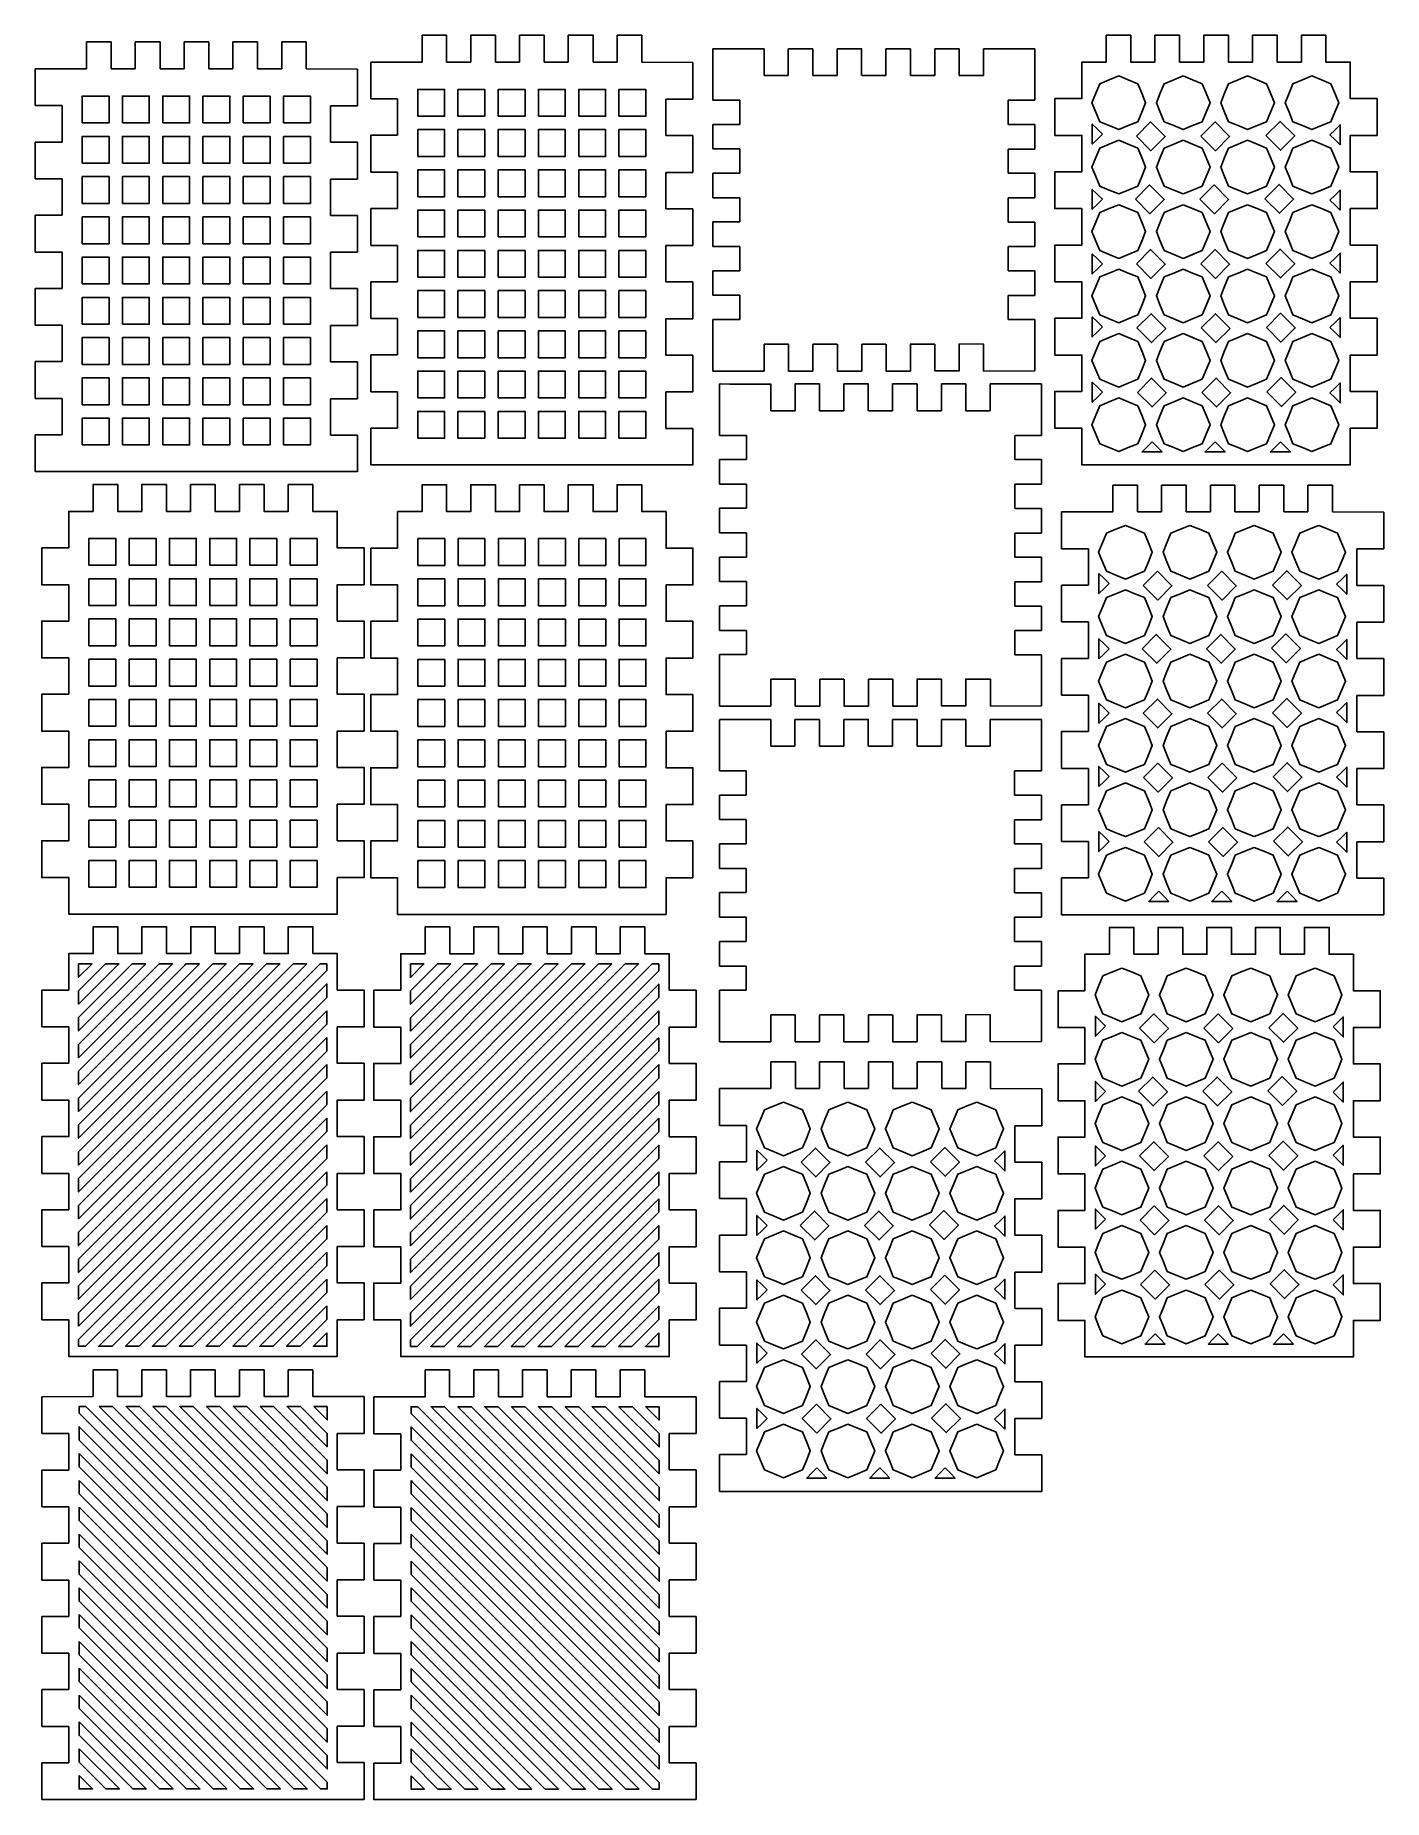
# Model space of a CAD drawing. Extents: x -454 to -135, y -116 to 302.
import ezdxf

# ---------------------------------------------------------------- set-up
doc = ezdxf.new("R2010")
doc.units = 0
doc.layers.add('LAYER_1', color=7, linetype='CONTINUOUS')

msp = doc.modelspace()

# ---------------------------------------------------------------- linework, layer by layer
at = {"layer": 'LAYER_1', "color": 5}
for points in [[(-362.5086, 301.6248), (-362.5086, 295.2748)], [(-356.692, 301.6248), (-362.5086, 301.6248)], [(-356.692, 295.2748), (-356.692, 301.6248)], [(-350.977, 301.6248), (-350.977, 295.2748)], [(-345.135, 301.6248), (-350.977, 301.6248)], [(-345.135, 295.2748), (-345.135, 301.6248)], [(-339.42, 301.6248), (-339.42, 295.2748)], [(-333.6034, 301.6248), (-339.42, 301.6248)], [(-333.6034, 295.2748), (-333.6034, 301.6248)], [(-327.8884, 301.6248), (-327.8884, 295.2748)], [(-322.0464, 301.6248), (-327.8884, 301.6248)], [(-322.0464, 295.2748), (-322.0464, 301.6248)], [(-316.3314, 301.6248), (-316.3314, 295.2748)], [(-310.5148, 301.6248), (-316.3314, 301.6248)], [(-310.5148, 295.2748), (-310.5148, 301.6248)], [(-212.743, 286.639), (-212.743, 277.9268), (-206.3676, 277.9268), (-206.3676, 269.3162), (-212.743, 269.3162), (-212.743, 260.604), (-206.3676, 260.604), (-206.3676, 251.9934), (-212.743, 251.9934), (-212.743, 243.2812), (-206.3676, 243.2812), (-206.3676, 234.6706), (-212.743, 234.6706), (-212.743, 225.9584), (-206.3676, 225.9584), (-206.3676, 217.3478), (-212.743, 217.3478), (-212.743, 208.6356), (-206.3676, 208.6356), (-206.3676, 199.9742), (-142.8422, 199.9742), (-142.8422, 208.6356), (-136.4922, 208.6356), (-136.4922, 217.3478), (-142.8422, 217.3478), (-142.8422, 225.9584), (-136.4922, 225.9584), (-136.4922, 234.6706), (-142.8422, 234.6706), (-142.8422, 243.2812), (-136.4922, 243.2812), (-136.4922, 251.9934), (-142.8422, 251.9934), (-142.8422, 260.604), (-136.4922, 260.604), (-136.4922, 269.3162), (-142.8422, 269.3162), (-142.8422, 277.9268), (-136.4922, 277.9268), (-136.4922, 286.639), (-142.8422, 286.639), (-142.8422, 295.275), (-148.608, 295.275), (-148.608, 301.625), (-154.4246, 301.625), (-154.4246, 295.275), (-160.1396, 295.275), (-160.1396, 301.625), (-165.9816, 301.625), (-165.9816, 295.275), (-171.6966, 295.275), (-171.6966, 301.625), (-177.5132, 301.625), (-177.5132, 295.275), (-183.2282, 295.275), (-183.2282, 301.625), (-189.0702, 301.625), (-189.0702, 295.275), (-194.7852, 295.275), (-194.7852, 301.625), (-200.6018, 301.625), (-200.6018, 295.275), (-206.3676, 295.275), (-206.3676, 286.639), (-212.743, 286.639)], [(-441.8836, 300.0373), (-441.8836, 293.6873)], [(-436.067, 300.0373), (-441.8836, 300.0373)], [(-436.067, 293.6873), (-436.067, 300.0373)], [(-430.352, 300.0373), (-430.352, 293.6873)], [(-424.51, 300.0373), (-430.352, 300.0373)], [(-424.51, 293.6873), (-424.51, 300.0373)], [(-418.795, 300.0373), (-418.795, 293.6873)], [(-412.9784, 300.0373), (-418.795, 300.0373)], [(-412.9784, 293.6873), (-412.9784, 300.0373)], [(-407.2634, 300.0373), (-407.2634, 293.6873)], [(-401.4214, 300.0373), (-407.2634, 300.0373)], [(-401.4214, 293.6873), (-401.4214, 300.0373)], [(-395.7064, 300.0373), (-395.7064, 293.6873)], [(-389.8898, 300.0373), (-395.7064, 300.0373)], [(-389.8898, 293.6873), (-389.8898, 300.0373)], [(-293.6875, 298.3826), (-293.6875, 286.2668)], [(-281.5465, 292.0834), (-281.5465, 298.4334)], [(-275.8315, 298.4334), (-275.8315, 292.0834)], [(-270.0149, 298.4334), (-275.8315, 298.4334)], [(-270.0149, 292.0834), (-270.0149, 298.4334)], [(-264.2745, 298.4334), (-264.2745, 292.0834)], [(-258.4579, 298.4334), (-264.2745, 298.4334)], [(-258.4831, 298.4334), (-258.4831, 292.0834)], [(-252.7429, 298.4334), (-252.7429, 292.0834)], [(-246.9263, 298.4334), (-252.7429, 298.4334)], [(-246.9263, 292.0834), (-246.9263, 298.4334)], [(-241.1859, 298.4334), (-241.1859, 292.0834)], [(-235.3693, 298.4334), (-241.1859, 298.4334)], [(-235.3693, 292.0834), (-235.3693, 298.4334)], [(-229.6543, 298.4334), (-229.6543, 292.0834)], [(-217.4877, 298.4334), (-229.6543, 298.4334)], [(-217.4877, 286.2414), (-217.4877, 298.4334)], [(-441.8836, 293.6873), (-454.0248, 293.6873)], [(-454.0248, 293.6873), (-454.0248, 284.9751)], [(-430.352, 293.6873), (-436.067, 293.6873)], [(-418.795, 293.6873), (-424.51, 293.6873)], [(-407.2634, 293.6873), (-412.9784, 293.6873)], [(-395.7064, 293.6873), (-401.4214, 293.6873)], [(-377.774, 293.6365), (-389.8898, 293.6873)], [(-377.7742, 293.6363), (-377.7742, 284.9241)], [(-362.5086, 295.2748), (-374.6498, 295.2748)], [(-374.6498, 295.2748), (-374.6498, 286.5626)], [(-350.977, 295.2748), (-356.692, 295.2748)], [(-339.42, 295.2748), (-345.135, 295.2748)], [(-327.8884, 295.2748), (-333.6034, 295.2748)], [(-316.3314, 295.2748), (-322.0464, 295.2748)], [(-298.399, 295.224), (-310.5148, 295.2748)], [(-298.3992, 295.2238), (-298.3992, 286.5116)], [(-275.8315, 292.0834), (-281.5465, 292.0834)], [(-264.2745, 292.0834), (-270.0149, 292.0834)], [(-252.7429, 292.0834), (-258.4579, 292.0834)], [(-241.1859, 292.0834), (-246.9263, 292.0834)], [(-229.6543, 292.0834), (-235.3693, 292.0834)], [(-454.0248, 284.9751), (-447.6494, 284.9751)], [(-447.6494, 284.9751), (-447.6494, 276.3645)], [(-384.1496, 284.9241), (-384.1496, 276.3135)], [(-377.7742, 284.9241), (-384.1496, 284.9241)], [(-374.6498, 286.5626), (-368.2744, 286.5626)], [(-368.2744, 286.5626), (-368.2744, 277.952)], [(-304.7746, 286.5116), (-304.7746, 277.901)], [(-298.3992, 286.5116), (-304.7746, 286.5116)], [(-293.6875, 286.2668), (-287.3375, 286.2668)], [(-287.3375, 286.2668), (-287.3375, 280.5518)], [(-223.8377, 286.2414), (-217.4877, 286.2414)], [(-223.8377, 280.5264), (-223.8377, 286.2414)], [(-293.6875, 280.5518), (-293.6875, 274.7352)], [(-287.3375, 280.5518), (-293.6875, 280.5518)], [(-217.4877, 280.5264), (-223.8377, 280.5264)], [(-217.4877, 274.7098), (-217.4877, 280.5264)], [(-454.0248, 276.3645), (-454.0248, 267.6523)], [(-447.6494, 276.3645), (-454.0248, 276.3645)], [(-384.1496, 276.3135), (-377.7742, 276.3135)], [(-377.7742, 276.3135), (-377.7742, 267.6013)], [(-374.6498, 277.952), (-374.6498, 269.2398)], [(-368.2744, 277.952), (-374.6498, 277.952)], [(-304.7746, 277.901), (-298.3992, 277.901)], [(-298.3992, 277.901), (-298.3992, 269.1888)], [(-293.6875, 274.7352), (-287.3375, 274.7352)], [(-287.3375, 274.7352), (-287.3375, 268.9948)], [(-223.8377, 274.7098), (-217.4877, 274.7098)], [(-223.8377, 268.9694), (-223.8377, 274.7098)], [(-454.0248, 267.6523), (-447.6494, 267.6523)], [(-447.6494, 267.6523), (-447.6494, 259.0417)], [(-384.1496, 267.6013), (-384.1496, 258.9907)], [(-377.7742, 267.6013), (-384.1496, 267.6013)], [(-374.6498, 269.2398), (-368.2744, 269.2398)], [(-368.2744, 269.2398), (-368.2744, 260.6292)], [(-304.7746, 269.1888), (-304.7746, 260.5782)], [(-298.3992, 269.1888), (-304.7746, 269.1888)], [(-293.6875, 268.9948), (-293.6875, 263.1782)], [(-287.3375, 268.9948), (-293.6875, 268.9948)], [(-217.4877, 268.9694), (-223.8377, 268.9694)], [(-217.4877, 263.1528), (-217.4877, 268.9694)], [(-293.6875, 263.1782), (-287.3375, 263.1782)], [(-287.3375, 263.1782), (-287.3375, 257.4632)], [(-223.8377, 263.1528), (-217.4877, 263.1528)], [(-223.8377, 257.4378), (-223.8377, 263.1528)], [(-454.0248, 259.0417), (-454.0248, 250.3295)], [(-447.6494, 259.0417), (-454.0248, 259.0417)], [(-384.1496, 258.9907), (-377.7742, 258.9907)], [(-377.7742, 258.9907), (-377.7742, 250.2785)], [(-374.6498, 260.6292), (-374.6498, 251.917)], [(-368.2744, 260.6292), (-374.6498, 260.6292)], [(-304.7746, 260.5782), (-298.3992, 260.5782)], [(-298.3992, 260.5782), (-298.3992, 251.866)], [(-293.6875, 257.4632), (-293.6875, 251.6466)], [(-287.3375, 257.4632), (-293.6875, 257.4632)], [(-217.4877, 257.4378), (-223.8377, 257.4378)], [(-217.4877, 251.6212), (-217.4877, 257.4378)], [(-374.6498, 251.917), (-368.2744, 251.917)], [(-368.2744, 251.917), (-368.2744, 243.3064)], [(-304.7746, 251.866), (-304.7746, 243.2554)], [(-298.3992, 251.866), (-304.7746, 251.866)], [(-293.6875, 251.6466), (-287.3375, 251.6466)], [(-287.3375, 251.6466), (-287.3375, 245.9062)], [(-223.8377, 251.6212), (-217.4877, 251.6212)], [(-223.8377, 245.8808), (-223.8377, 251.6212)], [(-454.0248, 250.3295), (-447.6494, 250.3295)], [(-447.6494, 250.3295), (-447.6494, 241.7189)], [(-384.1496, 250.2785), (-384.1496, 241.6679)], [(-377.7742, 250.2785), (-384.1496, 250.2785)], [(-374.6498, 243.3064), (-374.6498, 234.5942)], [(-368.2744, 243.3064), (-374.6498, 243.3064)], [(-304.7746, 243.2554), (-298.3992, 243.2554)], [(-298.3992, 243.2554), (-298.3992, 234.5432)], [(-293.6875, 245.9062), (-293.6875, 240.0896)], [(-287.3375, 245.9062), (-293.6875, 245.9062)], [(-217.4877, 245.8808), (-223.8377, 245.8808)], [(-217.4877, 240.0642), (-217.4877, 245.8808)], [(-454.0248, 241.7189), (-454.0248, 233.0067)], [(-447.6494, 241.7189), (-454.0248, 241.7189)], [(-384.1496, 241.6679), (-377.7742, 241.6679)], [(-377.7742, 241.6679), (-377.7742, 232.9557)], [(-293.6875, 240.0896), (-287.3375, 240.0896)], [(-287.3375, 240.0896), (-287.3375, 234.3746)], [(-223.8377, 240.0642), (-217.4877, 240.0642)], [(-223.8377, 234.3492), (-223.8377, 240.0642)], [(-374.6498, 234.5942), (-368.2744, 234.5942)], [(-368.2744, 234.5942), (-368.2744, 225.9836)], [(-304.7746, 234.5432), (-304.7746, 225.9326)], [(-298.3992, 234.5432), (-304.7746, 234.5432)], [(-293.6875, 234.3746), (-293.6875, 222.1826)], [(-287.3375, 234.3746), (-293.6875, 234.3746)], [(-217.4877, 234.3492), (-223.8377, 234.3492)], [(-217.4877, 222.2334), (-217.4877, 234.3492)], [(-454.0248, 233.0067), (-447.6494, 233.0067)], [(-447.6494, 233.0067), (-447.6494, 224.3961)], [(-384.1496, 232.9557), (-384.1496, 224.3451)], [(-377.7742, 232.9557), (-384.1496, 232.9557)], [(-374.6498, 225.9836), (-374.6498, 217.2714)], [(-368.2744, 225.9836), (-374.6498, 225.9836)], [(-304.7746, 225.9326), (-298.3992, 225.9326)], [(-298.3992, 225.9326), (-298.3992, 217.2204)], [(-281.5209, 222.1826), (-281.5209, 228.5326)], [(-281.5209, 228.5326), (-275.8059, 228.5326)], [(-275.8059, 228.5326), (-275.8059, 222.1826)], [(-269.9893, 228.5326), (-264.2489, 228.5326)], [(-269.9893, 222.1826), (-269.9893, 228.5326)], [(-264.2237, 222.1826), (-264.2237, 228.5326)], [(-258.4323, 228.5326), (-252.7173, 228.5326)], [(-258.4323, 222.1826), (-258.4323, 228.5326)], [(-252.6921, 222.1826), (-252.6921, 228.5326)], [(-246.9007, 222.1826), (-246.9007, 228.5326)], [(-241.1351, 222.1826), (-241.1351, 228.5326)], [(-217.4877, 222.2334), (-229.6035, 222.1826), (-229.6035, 228.5326), (-235.4467, 228.5834)], [(-235.4201, 228.5326), (-235.4201, 222.1826)], [(-454.0248, 224.3961), (-454.0248, 215.6839)], [(-447.6494, 224.3961), (-454.0248, 224.3961)], [(-384.1496, 224.3451), (-377.7742, 224.3451)], [(-377.7742, 224.3451), (-377.7742, 215.6329)], [(-293.6875, 222.1826), (-281.5209, 222.1826)], [(-275.8059, 222.1826), (-269.9893, 222.1826)], [(-264.2489, 222.1826), (-258.4323, 222.1826)], [(-252.7173, 222.1826), (-246.9007, 222.1826)], [(-374.6498, 217.2714), (-368.2744, 217.2714)], [(-368.2744, 217.2714), (-368.2744, 208.6608)], [(-304.7746, 217.2204), (-304.7746, 208.6098)], [(-298.3992, 217.2204), (-304.7746, 217.2204)], [(-292.1, 219.0752), (-292.1, 206.9594)], [(-279.959, 212.776), (-279.959, 219.126)], [(-274.244, 219.126), (-274.244, 212.776)], [(-268.4274, 219.126), (-274.244, 219.126)], [(-268.4274, 212.776), (-268.4274, 219.126)], [(-262.687, 219.126), (-262.687, 212.776)], [(-256.8704, 219.126), (-262.687, 219.126)], [(-256.8956, 219.126), (-256.8956, 212.776)], [(-251.1554, 219.126), (-251.1554, 212.776)], [(-245.3388, 219.126), (-251.1554, 219.126)], [(-245.3388, 212.776), (-245.3388, 219.126)], [(-239.5984, 219.126), (-239.5984, 212.776)], [(-233.7818, 219.126), (-239.5984, 219.126)], [(-233.7818, 212.776), (-233.7818, 219.126)], [(-228.0668, 219.126), (-228.0668, 212.776)], [(-215.9002, 219.126), (-228.0668, 219.126)], [(-215.9002, 206.934), (-215.9002, 219.126)], [(-454.0248, 215.6839), (-447.6494, 215.6839)], [(-447.6494, 215.6839), (-447.6494, 207.0733)], [(-384.1496, 215.6329), (-384.1496, 207.0223)], [(-377.7742, 215.6329), (-384.1496, 215.6329)], [(-274.244, 212.776), (-279.959, 212.776)], [(-262.687, 212.776), (-268.4274, 212.776)], [(-251.1554, 212.776), (-256.8704, 212.776)], [(-239.5984, 212.776), (-245.3388, 212.776)], [(-228.0668, 212.776), (-233.7818, 212.776)], [(-454.0248, 207.0733), (-454.0248, 198.3865)], [(-447.6494, 207.0733), (-454.0248, 207.0733)], [(-384.1496, 207.0223), (-377.7742, 207.0223)], [(-377.7742, 207.0223), (-377.7742, 198.3355)], [(-374.6498, 208.6608), (-374.6498, 199.974)], [(-368.2744, 208.6608), (-374.6498, 208.6608)], [(-304.7746, 208.6098), (-298.3992, 208.6098)], [(-298.3992, 208.6098), (-298.3992, 199.923)], [(-292.1, 206.9594), (-285.75, 206.9594)], [(-285.75, 206.9594), (-285.75, 201.2444)], [(-222.2502, 206.934), (-215.9002, 206.934)], [(-222.2502, 201.219), (-222.2502, 206.934)], [(-292.1, 201.2444), (-292.1, 195.4278)], [(-285.75, 201.2444), (-292.1, 201.2444)], [(-215.9002, 201.219), (-222.2502, 201.219)], [(-215.9002, 195.4024), (-215.9002, 201.219)], [(-454.0248, 198.3865), (-377.774, 198.3865)], [(-374.6498, 199.974), (-298.399, 199.974)], [(-452.4883, 180.3273), (-452.4883, 171.6151), (-446.1129, 171.6151), (-446.1129, 163.0045), (-452.4883, 163.0045), (-452.4883, 154.2923), (-446.1129, 154.2923), (-446.1129, 145.6817), (-452.4883, 145.6817), (-452.4883, 136.9695), (-446.1129, 136.9695), (-446.1129, 128.3589), (-452.4883, 128.3589), (-452.4883, 119.6467), (-446.1129, 119.6467), (-446.1129, 111.0361), (-452.4883, 111.0361), (-452.4883, 102.3239), (-446.1129, 102.3239), (-446.1129, 93.6625), (-382.5875, 93.6625), (-382.5875, 102.3239), (-376.2375, 102.3239), (-376.2375, 111.0361), (-382.5875, 111.0361), (-382.5875, 119.6467), (-376.2375, 119.6467), (-376.2375, 128.3589), (-382.5875, 128.3589), (-382.5875, 136.9695), (-376.2375, 136.9695), (-376.2375, 145.6817), (-382.5875, 145.6817), (-382.5875, 154.2923), (-376.2375, 154.2923), (-376.2375, 163.0045), (-382.5875, 163.0045), (-382.5875, 171.6151), (-376.2375, 171.6151), (-376.2375, 180.3273), (-382.5875, 180.3273), (-382.5875, 188.9633), (-388.3533, 188.9633), (-388.3533, 195.3133), (-394.1699, 195.3133), (-394.1699, 188.9633), (-399.8849, 188.9633), (-399.8849, 195.3133), (-405.7269, 195.3133), (-405.7269, 188.9633), (-411.4419, 188.9633), (-411.4419, 195.3133), (-417.2585, 195.3133), (-417.2585, 188.9633), (-422.9735, 188.9633), (-422.9735, 195.3133), (-428.8155, 195.3133), (-428.8155, 188.9633), (-434.5305, 188.9633), (-434.5305, 195.3133), (-440.3471, 195.3133), (-440.3471, 188.9633), (-446.1129, 188.9633), (-446.1129, 180.3273), (-452.4883, 180.3273)], [(-374.65, 180.2765), (-374.65, 171.5643), (-368.2746, 171.5643), (-368.2746, 162.9537), (-374.65, 162.9537), (-374.65, 154.2415), (-368.2746, 154.2415), (-368.2746, 145.6309), (-374.65, 145.6309), (-374.65, 136.9187), (-368.2746, 136.9187), (-368.2746, 128.3081), (-374.65, 128.3081), (-374.65, 119.5959), (-368.2746, 119.5959), (-368.2746, 110.9853), (-374.65, 110.9853), (-374.65, 102.2731), (-368.2746, 102.2731), (-368.2746, 93.6117), (-304.7492, 93.6117), (-304.7492, 102.2731), (-298.3992, 102.2731), (-298.3992, 110.9853), (-304.7492, 110.9853), (-304.7492, 119.5959), (-298.3992, 119.5959), (-298.3992, 128.3081), (-304.7492, 128.3081), (-304.7492, 136.9187), (-298.3992, 136.9187), (-298.3992, 145.6309), (-304.7492, 145.6309), (-304.7492, 154.2415), (-298.3992, 154.2415), (-298.3992, 162.9537), (-304.7492, 162.9537), (-304.7492, 171.5643), (-298.3992, 171.5643), (-298.3992, 180.2765), (-304.7492, 180.2765), (-304.7492, 188.9125), (-310.515, 188.9125), (-310.515, 195.2625), (-316.3316, 195.2625), (-316.3316, 188.9125), (-322.0466, 188.9125), (-322.0466, 195.2625), (-327.8886, 195.2625), (-327.8886, 188.9125), (-333.6036, 188.9125), (-333.6036, 195.2625), (-339.4202, 195.2625), (-339.4202, 188.9125), (-345.1352, 188.9125), (-345.1352, 195.2625), (-350.9772, 195.2625), (-350.9772, 188.9125), (-356.6922, 188.9125), (-356.6922, 195.2625), (-362.5088, 195.2625), (-362.5088, 188.9125), (-368.2746, 188.9125), (-368.2746, 180.2765), (-374.65, 180.2765)], [(-292.1, 195.4278), (-285.75, 195.4278)], [(-285.75, 195.4278), (-285.75, 189.6874)], [(-222.2502, 195.4024), (-215.9002, 195.4024)], [(-222.2502, 189.662), (-222.2502, 195.4024)], [(-199.042, 195.1806), (-199.042, 188.8306)], [(-193.2254, 195.1806), (-199.042, 195.1806)], [(-193.2254, 188.8306), (-193.2254, 195.1806)], [(-187.5104, 195.1806), (-187.5104, 188.8306)], [(-181.6684, 195.1806), (-187.5104, 195.1806)], [(-181.6684, 188.8306), (-181.6684, 195.1806)], [(-175.9534, 195.1806), (-175.9534, 188.8306)], [(-170.1368, 195.1806), (-175.9534, 195.1806)], [(-170.1368, 188.8306), (-170.1368, 195.1806)], [(-164.4218, 195.1806), (-164.4218, 188.8306)], [(-158.5798, 195.1806), (-164.4218, 195.1806)], [(-158.5798, 188.8306), (-158.5798, 195.1806)], [(-152.8648, 195.1806), (-152.8648, 188.8306)], [(-147.0482, 195.1806), (-152.8648, 195.1806)], [(-147.0482, 188.8306), (-147.0482, 195.1806)], [(-292.1, 189.6874), (-292.1, 183.8708)], [(-285.75, 189.6874), (-292.1, 189.6874)], [(-215.9002, 189.662), (-222.2502, 189.662)], [(-215.9002, 183.8454), (-215.9002, 189.662)], [(-199.042, 188.8306), (-211.1832, 188.8306)], [(-211.1832, 188.8306), (-211.1832, 180.1184)], [(-187.5104, 188.8306), (-193.2254, 188.8306)], [(-175.9534, 188.8306), (-181.6684, 188.8306)], [(-164.4218, 188.8306), (-170.1368, 188.8306)], [(-152.8648, 188.8306), (-158.5798, 188.8306)], [(-134.9324, 188.7798), (-147.0482, 188.8306)], [(-134.9326, 188.7796), (-134.9326, 180.0674)], [(-292.1, 183.8708), (-285.75, 183.8708)], [(-285.75, 183.8708), (-285.75, 178.1558)], [(-222.2502, 183.8454), (-215.9002, 183.8454)], [(-222.2502, 178.1304), (-222.2502, 183.8454)], [(-211.1832, 180.1184), (-204.8078, 180.1184)], [(-204.8078, 180.1184), (-204.8078, 171.5078)], [(-141.308, 180.0674), (-141.308, 171.4568)], [(-134.9326, 180.0674), (-141.308, 180.0674)], [(-292.1, 178.1558), (-292.1, 172.3392)], [(-285.75, 178.1558), (-292.1, 178.1558)], [(-215.9002, 178.1304), (-222.2502, 178.1304)], [(-215.9002, 172.3138), (-215.9002, 178.1304)], [(-292.1, 172.3392), (-285.75, 172.3392)], [(-285.75, 172.3392), (-285.75, 166.5988)], [(-222.2502, 172.3138), (-215.9002, 172.3138)], [(-222.2502, 166.5734), (-222.2502, 172.3138)], [(-211.1832, 171.5078), (-211.1832, 162.7956)], [(-204.8078, 171.5078), (-211.1832, 171.5078)], [(-141.308, 171.4568), (-134.9326, 171.4568)], [(-134.9326, 171.4568), (-134.9326, 162.7446)], [(-292.1, 166.5988), (-292.1, 160.7822)], [(-285.75, 166.5988), (-292.1, 166.5988)], [(-215.9002, 166.5734), (-222.2502, 166.5734)], [(-215.9002, 160.7568), (-215.9002, 166.5734)], [(-292.1, 160.7822), (-285.75, 160.7822)], [(-285.75, 160.7822), (-285.75, 155.0672)], [(-222.2502, 160.7568), (-215.9002, 160.7568)], [(-222.2502, 155.0418), (-222.2502, 160.7568)], [(-211.1832, 162.7956), (-204.8078, 162.7956)], [(-204.8078, 162.7956), (-204.8078, 154.185)], [(-141.308, 162.7446), (-141.308, 154.134)], [(-134.9326, 162.7446), (-141.308, 162.7446)], [(-292.1, 155.0672), (-292.1, 142.8752)], [(-285.75, 155.0672), (-292.1, 155.0672)], [(-215.9002, 155.0418), (-222.2502, 155.0418)], [(-215.9002, 142.926), (-215.9002, 155.0418)], [(-211.1832, 154.185), (-211.1832, 145.4728)], [(-204.8078, 154.185), (-211.1832, 154.185)], [(-141.308, 154.134), (-134.9326, 154.134)], [(-134.9326, 154.134), (-134.9326, 145.4218)], [(-279.9334, 142.8752), (-279.9334, 149.2252)], [(-279.9334, 149.2252), (-274.2184, 149.2252)], [(-274.2184, 149.2252), (-274.2184, 142.8752)], [(-268.4018, 149.2252), (-262.6614, 149.2252)], [(-268.4018, 142.8752), (-268.4018, 149.2252)], [(-262.6362, 142.8752), (-262.6362, 149.2252)], [(-256.8448, 149.2252), (-251.1298, 149.2252)], [(-256.8448, 142.8752), (-256.8448, 149.2252)], [(-251.1046, 142.8752), (-251.1046, 149.2252)], [(-245.3132, 142.8752), (-245.3132, 149.2252)], [(-239.5476, 142.8752), (-239.5476, 149.2252)], [(-215.9002, 142.926), (-228.016, 142.8752), (-228.016, 149.2252), (-233.8592, 149.276)], [(-233.8326, 149.2252), (-233.8326, 142.8752)], [(-292.1, 142.8752), (-279.9334, 142.8752)], [(-274.2184, 142.8752), (-268.4018, 142.8752)], [(-262.6614, 142.8752), (-256.8448, 142.8752)], [(-251.1298, 142.8752), (-245.3132, 142.8752)], [(-211.1832, 145.4728), (-204.8078, 145.4728)], [(-204.8078, 145.4728), (-204.8078, 136.8622)], [(-141.308, 145.4218), (-141.308, 136.8112)], [(-134.9326, 145.4218), (-141.308, 145.4218)], [(-292.1152, 139.677), (-292.1152, 127.5612)], [(-279.9742, 133.3778), (-279.9742, 139.7278)], [(-274.2592, 139.7278), (-274.2592, 133.3778)], [(-268.4426, 139.7278), (-274.2592, 139.7278)], [(-268.4426, 133.3778), (-268.4426, 139.7278)], [(-262.7022, 139.7278), (-262.7022, 133.3778)], [(-256.8856, 139.7278), (-262.7022, 139.7278)], [(-256.9108, 139.7278), (-256.9108, 133.3778)], [(-251.1706, 139.7278), (-251.1706, 133.3778)], [(-245.354, 139.7278), (-251.1706, 139.7278)], [(-245.354, 133.3778), (-245.354, 139.7278)], [(-239.6136, 139.7278), (-239.6136, 133.3778)], [(-233.797, 139.7278), (-239.6136, 139.7278)], [(-233.797, 133.3778), (-233.797, 139.7278)], [(-228.082, 139.7278), (-228.082, 133.3778)], [(-215.9154, 139.7278), (-228.082, 139.7278)], [(-215.9154, 127.5358), (-215.9154, 139.7278)], [(-211.1832, 136.8622), (-211.1832, 128.15)], [(-204.8078, 136.8622), (-211.1832, 136.8622)], [(-141.308, 136.8112), (-134.9326, 136.8112)], [(-134.9326, 136.8112), (-134.9326, 128.099)], [(-274.2592, 133.3778), (-279.9742, 133.3778)], [(-262.7022, 133.3778), (-268.4426, 133.3778)], [(-251.1706, 133.3778), (-256.8856, 133.3778)], [(-239.6136, 133.3778), (-245.354, 133.3778)], [(-228.082, 133.3778), (-233.797, 133.3778)], [(-292.1152, 127.5612), (-285.7652, 127.5612)], [(-285.7652, 127.5612), (-285.7652, 121.8462)], [(-222.2654, 127.5358), (-215.9154, 127.5358)], [(-222.2654, 121.8208), (-222.2654, 127.5358)], [(-211.1832, 128.15), (-204.8078, 128.15)], [(-204.8078, 128.15), (-204.8078, 119.5394)], [(-141.308, 128.099), (-141.308, 119.4884)], [(-134.9326, 128.099), (-141.308, 128.099)], [(-292.1152, 121.8462), (-292.1152, 116.0296)], [(-285.7652, 121.8462), (-292.1152, 121.8462)], [(-215.9154, 121.8208), (-222.2654, 121.8208)], [(-215.9154, 116.0042), (-215.9154, 121.8208)], [(-211.1832, 119.5394), (-211.1832, 110.8272)], [(-204.8078, 119.5394), (-211.1832, 119.5394)], [(-141.308, 119.4884), (-134.9326, 119.4884)], [(-134.9326, 119.4884), (-134.9326, 110.7762)], [(-292.1152, 116.0296), (-285.7652, 116.0296)], [(-285.7652, 116.0296), (-285.7652, 110.2892)], [(-222.2654, 116.0042), (-215.9154, 116.0042)], [(-222.2654, 110.2638), (-222.2654, 116.0042)], [(-292.1152, 110.2892), (-292.1152, 104.4726)], [(-285.7652, 110.2892), (-292.1152, 110.2892)], [(-215.9154, 110.2638), (-222.2654, 110.2638)], [(-215.9154, 104.4472), (-215.9154, 110.2638)], [(-211.1832, 110.8272), (-204.8078, 110.8272)], [(-204.8078, 110.8272), (-204.8078, 102.2166)], [(-141.308, 110.7762), (-141.308, 102.1656)], [(-134.9326, 110.7762), (-141.308, 110.7762)], [(-292.1152, 104.4726), (-285.7652, 104.4726)], [(-285.7652, 104.4726), (-285.7652, 98.7576)], [(-222.2654, 104.4472), (-215.9154, 104.4472)], [(-222.2654, 98.7322), (-222.2654, 104.4472)], [(-211.1832, 102.2166), (-211.1832, 93.5298)], [(-204.8078, 102.2166), (-211.1832, 102.2166)], [(-141.308, 102.1656), (-134.9326, 102.1656)], [(-134.9326, 102.1656), (-134.9326, 93.4788)], [(-292.1152, 98.7576), (-292.1152, 92.941)], [(-285.7652, 98.7576), (-292.1152, 98.7576)], [(-215.9154, 98.7322), (-222.2654, 98.7322)], [(-215.9154, 92.9156), (-215.9154, 98.7322)], [(-292.1152, 92.941), (-285.7652, 92.941)], [(-285.7652, 92.941), (-285.7652, 87.2006)], [(-222.2654, 92.9156), (-215.9154, 92.9156)], [(-222.2654, 87.1752), (-222.2654, 92.9156)], [(-211.1832, 93.5298), (-134.9324, 93.5298)], [(-452.468, 75.6804), (-452.468, 66.9682), (-446.0926, 66.9682), (-446.0926, 58.3576), (-452.468, 58.3576), (-452.468, 49.6454), (-446.0926, 49.6454), (-446.0926, 41.0348), (-452.468, 41.0348), (-452.468, 32.3226), (-446.0926, 32.3226), (-446.0926, 23.712), (-452.468, 23.712), (-452.468, 14.9998), (-446.0926, 14.9998), (-446.0926, 6.3892), (-452.468, 6.3892), (-452.468, -2.323), (-446.0926, -2.323), (-446.0926, -10.9844), (-382.5672, -10.9844), (-382.5672, -2.323), (-376.2172, -2.323), (-376.2172, 6.3892), (-382.5672, 6.3892), (-382.5672, 14.9998), (-376.2172, 14.9998), (-376.2172, 23.712), (-382.5672, 23.712), (-382.5672, 32.3226), (-376.2172, 32.3226), (-376.2172, 41.0348), (-382.5672, 41.0348), (-382.5672, 49.6454), (-376.2172, 49.6454), (-376.2172, 58.3576), (-382.5672, 58.3576), (-382.5672, 66.9682), (-376.2172, 66.9682), (-376.2172, 75.6804), (-382.5672, 75.6804), (-382.5672, 84.3164), (-388.333, 84.3164), (-388.333, 90.6664), (-394.1496, 90.6664), (-394.1496, 84.3164), (-399.8646, 84.3164), (-399.8646, 90.6664), (-405.7066, 90.6664), (-405.7066, 84.3164), (-411.4216, 84.3164), (-411.4216, 90.6664), (-417.2382, 90.6664), (-417.2382, 84.3164), (-422.9532, 84.3164), (-422.9532, 90.6664), (-428.7952, 90.6664), (-428.7952, 84.3164), (-434.5102, 84.3164), (-434.5102, 90.6664), (-440.3268, 90.6664), (-440.3268, 84.3164), (-446.0926, 84.3164), (-446.0926, 75.6804), (-452.468, 75.6804)], [(-373.9173, 75.6422), (-373.9173, 66.93), (-367.5419, 66.93), (-367.5419, 58.3194), (-373.9173, 58.3194), (-373.9173, 49.6072), (-367.5419, 49.6072), (-367.5419, 40.9966), (-373.9173, 40.9966), (-373.9173, 32.2844), (-367.5419, 32.2844), (-367.5419, 23.6738), (-373.9173, 23.6738), (-373.9173, 14.9616), (-367.5419, 14.9616), (-367.5419, 6.351), (-373.9173, 6.351), (-373.9173, -2.3612), (-367.5419, -2.3612), (-367.5419, -11.0226), (-304.0165, -11.0226), (-304.0165, -2.3612), (-297.6665, -2.3612), (-297.6665, 6.351), (-304.0165, 6.351), (-304.0165, 14.9616), (-297.6665, 14.9616), (-297.6665, 23.6738), (-304.0165, 23.6738), (-304.0165, 32.2844), (-297.6665, 32.2844), (-297.6665, 40.9966), (-304.0165, 40.9966), (-304.0165, 49.6072), (-297.6665, 49.6072), (-297.6665, 58.3194), (-304.0165, 58.3194), (-304.0165, 66.93), (-297.6665, 66.93), (-297.6665, 75.6422), (-304.0165, 75.6422), (-304.0165, 84.2782), (-309.7823, 84.2782), (-309.7823, 90.6282), (-315.5989, 90.6282), (-315.5989, 84.2782), (-321.3139, 84.2782), (-321.3139, 90.6282), (-327.1559, 90.6282), (-327.1559, 84.2782), (-332.8709, 84.2782), (-332.8709, 90.6282), (-338.6875, 90.6282), (-338.6875, 84.2782), (-344.4025, 84.2782), (-344.4025, 90.6282), (-350.2445, 90.6282), (-350.2445, 84.2782), (-355.9595, 84.2782), (-355.9595, 90.6282), (-361.7761, 90.6282), (-361.7761, 84.2782), (-367.5419, 84.2782), (-367.5419, 75.6422), (-373.9173, 75.6422)], [(-212.0023, 75.5338), (-212.0023, 66.8216), (-205.6269, 66.8216), (-205.6269, 58.211), (-212.0023, 58.211), (-212.0023, 49.4988), (-205.6269, 49.4988), (-205.6269, 40.8882), (-212.0023, 40.8882), (-212.0023, 32.176), (-205.6269, 32.176), (-205.6269, 23.5654), (-212.0023, 23.5654), (-212.0023, 14.8532), (-205.6269, 14.8532), (-205.6269, 6.2426), (-212.0023, 6.2426), (-212.0023, -2.4696), (-205.6269, -2.4696), (-205.6269, -11.131), (-142.1015, -11.131), (-142.1015, -2.4696), (-135.7515, -2.4696), (-135.7515, 6.2426), (-142.1015, 6.2426), (-142.1015, 14.8532), (-135.7515, 14.8532), (-135.7515, 23.5654), (-142.1015, 23.5654), (-142.1015, 32.176), (-135.7515, 32.176), (-135.7515, 40.8882), (-142.1015, 40.8882), (-142.1015, 49.4988), (-135.7515, 49.4988), (-135.7515, 58.211), (-142.1015, 58.211), (-142.1015, 66.8216), (-135.7515, 66.8216), (-135.7515, 75.5338), (-142.1015, 75.5338), (-142.1015, 84.1698), (-147.8673, 84.1698), (-147.8673, 90.5198), (-153.6839, 90.5198), (-153.6839, 84.1698), (-159.3989, 84.1698), (-159.3989, 90.5198), (-165.2409, 90.5198), (-165.2409, 84.1698), (-170.9559, 84.1698), (-170.9559, 90.5198), (-176.7725, 90.5198), (-176.7725, 84.1698), (-182.4875, 84.1698), (-182.4875, 90.5198), (-188.3295, 90.5198), (-188.3295, 84.1698), (-194.0445, 84.1698), (-194.0445, 90.5198), (-199.8611, 90.5198), (-199.8611, 84.1698), (-205.6269, 84.1698), (-205.6269, 75.5338), (-212.0023, 75.5338)], [(-292.1152, 87.2006), (-292.1152, 81.384)], [(-285.7652, 87.2006), (-292.1152, 87.2006)], [(-215.9154, 87.1752), (-222.2654, 87.1752)], [(-215.9154, 81.3586), (-215.9154, 87.1752)], [(-292.1152, 81.384), (-285.7652, 81.384)], [(-285.7652, 81.384), (-285.7652, 75.669)], [(-222.2654, 81.3586), (-215.9154, 81.3586)], [(-222.2654, 75.6436), (-222.2654, 81.3586)], [(-292.1152, 75.669), (-292.1152, 63.477)], [(-285.7652, 75.669), (-292.1152, 75.669)], [(-215.9154, 75.6436), (-222.2654, 75.6436)], [(-215.9154, 63.5278), (-215.9154, 75.6436)], [(-279.9486, 63.477), (-279.9486, 69.827)], [(-279.9486, 69.827), (-274.2336, 69.827)], [(-274.2336, 69.827), (-274.2336, 63.477)], [(-268.417, 69.827), (-262.6766, 69.827)], [(-268.417, 63.477), (-268.417, 69.827)], [(-262.6514, 63.477), (-262.6514, 69.827)], [(-256.86, 69.827), (-251.145, 69.827)], [(-256.86, 63.477), (-256.86, 69.827)], [(-251.1198, 63.477), (-251.1198, 69.827)], [(-245.3284, 63.477), (-245.3284, 69.827)], [(-239.5628, 63.477), (-239.5628, 69.827)], [(-215.9154, 63.5278), (-228.0312, 63.477), (-228.0312, 69.827), (-233.8744, 69.8778)], [(-233.8478, 69.827), (-233.8478, 63.477)], [(-292.1152, 63.477), (-279.9486, 63.477)], [(-274.2336, 63.477), (-268.417, 63.477)], [(-262.6766, 63.477), (-256.86, 63.477)], [(-251.145, 63.477), (-245.3284, 63.477)], [(-279.969, 58.7144), (-279.969, 52.3644)], [(-274.1524, 58.7144), (-279.969, 58.7144)], [(-274.1524, 52.3644), (-274.1524, 58.7144)], [(-268.4374, 58.7144), (-268.4374, 52.3644)], [(-262.5954, 58.7144), (-268.4374, 58.7144)], [(-262.5954, 52.3644), (-262.5954, 58.7144)], [(-256.8804, 58.7144), (-256.8804, 52.3644)], [(-251.0638, 58.7144), (-256.8804, 58.7144)], [(-251.0638, 52.3644), (-251.0638, 58.7144)], [(-245.3488, 58.7144), (-245.3488, 52.3644)], [(-239.5068, 58.7144), (-245.3488, 58.7144)], [(-239.5068, 52.3644), (-239.5068, 58.7144)], [(-233.7918, 58.7144), (-233.7918, 52.3644)], [(-227.9752, 58.7144), (-233.7918, 58.7144)], [(-227.9752, 52.3644), (-227.9752, 58.7144)], [(-279.969, 52.3644), (-292.1102, 52.3644)], [(-292.1102, 52.3644), (-292.1102, 43.6522)], [(-268.4374, 52.3644), (-274.1524, 52.3644)], [(-256.8804, 52.3644), (-262.5954, 52.3644)], [(-245.3488, 52.3644), (-251.0638, 52.3644)], [(-233.7918, 52.3644), (-239.5068, 52.3644)], [(-215.8594, 52.3136), (-227.9752, 52.3644)], [(-215.8596, 52.3134), (-215.8596, 43.6012)], [(-292.1102, 43.6522), (-285.7348, 43.6522)], [(-285.7348, 43.6522), (-285.7348, 35.0416)], [(-222.235, 43.6012), (-222.235, 34.9906)], [(-215.8596, 43.6012), (-222.235, 43.6012)], [(-292.1102, 35.0416), (-292.1102, 26.3294)], [(-285.7348, 35.0416), (-292.1102, 35.0416)], [(-222.235, 34.9906), (-215.8596, 34.9906)], [(-215.8596, 34.9906), (-215.8596, 26.2784)], [(-292.1102, 26.3294), (-285.7348, 26.3294)], [(-285.7348, 26.3294), (-285.7348, 17.7188)], [(-222.235, 26.2784), (-222.235, 17.6678)], [(-215.8596, 26.2784), (-222.235, 26.2784)], [(-292.1102, 17.7188), (-292.1102, 9.0066)], [(-285.7348, 17.7188), (-292.1102, 17.7188)], [(-222.235, 17.6678), (-215.8596, 17.6678)], [(-215.8596, 17.6678), (-215.8596, 8.9556)], [(-292.1102, 9.0066), (-285.7348, 9.0066)], [(-285.7348, 9.0066), (-285.7348, 0.396)], [(-222.235, 8.9556), (-222.235, 0.345)], [(-215.8596, 8.9556), (-222.235, 8.9556)], [(-292.1102, 0.396), (-292.1102, -8.3162)], [(-285.7348, 0.396), (-292.1102, 0.396)], [(-222.235, 0.345), (-215.8596, 0.345)], [(-215.8596, 0.345), (-215.8596, -8.3672)], [(-292.1102, -8.3162), (-285.7348, -8.3162)], [(-285.7348, -8.3162), (-285.7348, -16.9268)], [(-222.235, -8.3672), (-222.235, -16.9778)], [(-215.8596, -8.3672), (-222.235, -8.3672)], [(-440.3522, -14.1594), (-434.5356, -14.1594)], [(-440.3522, -20.5094), (-440.3522, -14.1594)], [(-434.5356, -14.1594), (-434.5356, -20.5094)], [(-428.8206, -14.1594), (-422.9786, -14.1594)], [(-428.8206, -20.5094), (-428.8206, -14.1594)], [(-422.9786, -14.1594), (-422.9786, -20.5094)], [(-417.2636, -14.1594), (-411.447, -14.1594)], [(-417.2636, -20.5094), (-417.2636, -14.1594)], [(-411.447, -14.1594), (-411.447, -20.5094)], [(-405.732, -14.1594), (-399.89, -14.1594)], [(-405.732, -20.5094), (-405.732, -14.1594)], [(-399.89, -14.1594), (-399.89, -20.5094)], [(-394.175, -14.1594), (-388.3584, -14.1594)], [(-394.175, -20.5094), (-394.175, -14.1594)], [(-388.3584, -14.1594), (-388.3584, -20.5094)], [(-361.8015, -14.1976), (-355.9849, -14.1976)], [(-361.8015, -20.5476), (-361.8015, -14.1976)], [(-355.9849, -14.1976), (-355.9849, -20.5476)], [(-350.2699, -14.1976), (-344.4279, -14.1976)], [(-350.2699, -20.5476), (-350.2699, -14.1976)], [(-344.4279, -14.1976), (-344.4279, -20.5476)], [(-338.7129, -14.1976), (-332.8963, -14.1976)], [(-338.7129, -20.5476), (-338.7129, -14.1976)], [(-332.8963, -14.1976), (-332.8963, -20.5476)], [(-327.1813, -14.1976), (-321.3393, -14.1976)], [(-327.1813, -20.5476), (-327.1813, -14.1976)], [(-321.3393, -14.1976), (-321.3393, -20.5476)], [(-315.6243, -14.1976), (-309.8077, -14.1976)], [(-315.6243, -20.5476), (-315.6243, -14.1976)], [(-309.8077, -14.1976), (-309.8077, -20.5476)], [(-452.468, -20.5602), (-440.3522, -20.5094)], [(-452.4678, -20.5604), (-452.4678, -29.2726)], [(-434.5356, -20.5094), (-428.8206, -20.5094)], [(-422.9786, -20.5094), (-417.2636, -20.5094)], [(-411.447, -20.5094), (-405.732, -20.5094)], [(-399.89, -20.5094), (-394.175, -20.5094)], [(-388.3584, -20.5094), (-376.2172, -20.5094)], [(-376.2172, -20.5094), (-376.2172, -29.2216)], [(-373.9173, -20.5984), (-361.8015, -20.5476)], [(-373.9171, -20.5986), (-373.9171, -29.3108)], [(-355.9849, -20.5476), (-350.2699, -20.5476)], [(-344.4279, -20.5476), (-338.7129, -20.5476)], [(-332.8963, -20.5476), (-327.1813, -20.5476)], [(-321.3393, -20.5476), (-315.6243, -20.5476)], [(-309.8077, -20.5476), (-297.6665, -20.5476)], [(-297.6665, -20.5476), (-297.6665, -29.2598)], [(-292.1102, -16.9268), (-292.1102, -25.639)], [(-285.7348, -16.9268), (-292.1102, -16.9268)], [(-222.235, -16.9778), (-215.8596, -16.9778)], [(-215.8596, -16.9778), (-215.8596, -25.69)], [(-382.5926, -29.2216), (-382.5926, -37.8322)], [(-376.2172, -29.2216), (-382.5926, -29.2216)], [(-292.1102, -25.639), (-285.7348, -25.639)], [(-285.7348, -25.639), (-285.7348, -34.2496)], [(-222.235, -25.69), (-222.235, -34.3006)], [(-215.8596, -25.69), (-222.235, -25.69)], [(-452.4678, -29.2726), (-446.0924, -29.2726)], [(-446.0924, -29.2726), (-446.0924, -37.8832)], [(-373.9171, -29.3108), (-367.5417, -29.3108)], [(-367.5417, -29.3108), (-367.5417, -37.9214)], [(-304.0419, -29.2598), (-304.0419, -37.8704)], [(-297.6665, -29.2598), (-304.0419, -29.2598)], [(-292.1102, -34.2496), (-292.1102, -42.9364)], [(-285.7348, -34.2496), (-292.1102, -34.2496)], [(-222.235, -34.3006), (-215.8596, -34.3006)], [(-215.8596, -34.3006), (-215.8596, -42.9874)], [(-452.4678, -37.8832), (-452.4678, -46.5954)], [(-446.0924, -37.8832), (-452.4678, -37.8832)], [(-382.5926, -37.8322), (-376.2172, -37.8322)], [(-376.2172, -37.8322), (-376.2172, -46.5444)], [(-373.9171, -37.9214), (-373.9171, -46.6336)], [(-367.5417, -37.9214), (-373.9171, -37.9214)], [(-304.0419, -37.8704), (-297.6665, -37.8704)], [(-297.6665, -37.8704), (-297.6665, -46.5826)], [(-292.1102, -42.9364), (-215.8594, -42.9364)], [(-452.4678, -46.5954), (-446.0924, -46.5954)], [(-446.0924, -46.5954), (-446.0924, -55.206)], [(-382.5926, -46.5444), (-382.5926, -55.155)], [(-376.2172, -46.5444), (-382.5926, -46.5444)], [(-373.9171, -46.6336), (-367.5417, -46.6336)], [(-367.5417, -46.6336), (-367.5417, -55.2442)], [(-304.0419, -46.5826), (-304.0419, -55.1932)], [(-297.6665, -46.5826), (-304.0419, -46.5826)], [(-452.4678, -55.206), (-452.4678, -63.9182)], [(-446.0924, -55.206), (-452.4678, -55.206)], [(-382.5926, -55.155), (-376.2172, -55.155)], [(-376.2172, -55.155), (-376.2172, -63.8672)], [(-373.9171, -55.2442), (-373.9171, -63.9564)], [(-367.5417, -55.2442), (-373.9171, -55.2442)], [(-304.0419, -55.1932), (-297.6665, -55.1932)], [(-297.6665, -55.1932), (-297.6665, -63.9054)], [(-452.4678, -63.9182), (-446.0924, -63.9182)], [(-446.0924, -63.9182), (-446.0924, -72.5288)], [(-382.5926, -63.8672), (-382.5926, -72.4778)], [(-376.2172, -63.8672), (-382.5926, -63.8672)], [(-373.9171, -63.9564), (-367.5417, -63.9564)], [(-367.5417, -63.9564), (-367.5417, -72.567)], [(-304.0419, -63.9054), (-304.0419, -72.516)], [(-297.6665, -63.9054), (-304.0419, -63.9054)], [(-452.4678, -72.5288), (-452.4678, -81.241)], [(-446.0924, -72.5288), (-452.4678, -72.5288)], [(-382.5926, -72.4778), (-376.2172, -72.4778)], [(-376.2172, -72.4778), (-376.2172, -81.19)], [(-373.9171, -72.567), (-373.9171, -81.2792)], [(-367.5417, -72.567), (-373.9171, -72.567)], [(-304.0419, -72.516), (-297.6665, -72.516)], [(-297.6665, -72.516), (-297.6665, -81.2282)], [(-452.4678, -81.241), (-446.0924, -81.241)], [(-446.0924, -81.241), (-446.0924, -89.8516)], [(-382.5926, -81.19), (-382.5926, -89.8006)], [(-376.2172, -81.19), (-382.5926, -81.19)], [(-373.9171, -81.2792), (-367.5417, -81.2792)], [(-367.5417, -81.2792), (-367.5417, -89.8898)], [(-304.0419, -81.2282), (-304.0419, -89.8388)], [(-297.6665, -81.2282), (-304.0419, -81.2282)], [(-452.4678, -89.8516), (-452.4678, -98.5638)], [(-446.0924, -89.8516), (-452.4678, -89.8516)], [(-382.5926, -89.8006), (-376.2172, -89.8006)], [(-376.2172, -89.8006), (-376.2172, -98.5128)], [(-373.9171, -89.8898), (-373.9171, -98.602)], [(-367.5417, -89.8898), (-373.9171, -89.8898)], [(-304.0419, -89.8388), (-297.6665, -89.8388)], [(-297.6665, -89.8388), (-297.6665, -98.551)], [(-452.4678, -98.5638), (-446.0924, -98.5638)], [(-446.0924, -98.5638), (-446.0924, -107.1744)], [(-382.5926, -98.5128), (-382.5926, -107.1234)], [(-376.2172, -98.5128), (-382.5926, -98.5128)], [(-373.9171, -98.602), (-367.5417, -98.602)], [(-367.5417, -98.602), (-367.5417, -107.2126)], [(-304.0419, -98.551), (-304.0419, -107.1616)], [(-297.6665, -98.551), (-304.0419, -98.551)], [(-452.4678, -107.1744), (-452.4678, -115.8612)], [(-446.0924, -107.1744), (-452.4678, -107.1744)], [(-382.5926, -107.1234), (-376.2172, -107.1234)], [(-376.2172, -107.1234), (-376.2172, -115.8102)], [(-373.9171, -107.2126), (-373.9171, -115.8994)], [(-367.5417, -107.2126), (-373.9171, -107.2126)], [(-304.0419, -107.1616), (-297.6665, -107.1616)], [(-297.6665, -107.1616), (-297.6665, -115.8484)], [(-376.2172, -115.8102), (-452.468, -115.8102)], [(-297.6665, -115.8484), (-373.9173, -115.8484)]]:
    msp.add_lwpolyline(points, dxfattribs=at)
at = {"layer": 'LAYER_1', "color": 250}
for points in [[(-281.5425, 298.4021), (-291.2183, 298.4021), (-293.5175, 298.45), (-293.7091, 298.45)], [(-241.1935, 228.5593), (-246.9758, 228.5593)], [(-235.4112, 222.2315), (-241.1935, 222.2315)], [(-279.955, 219.0947), (-289.6308, 219.0947), (-291.93, 219.1426), (-292.1216, 219.1426)], [(-239.606, 149.2519), (-245.3883, 149.2519)], [(-233.8237, 142.9241), (-239.606, 142.9241)], [(-279.9702, 139.6965), (-289.646, 139.6965), (-291.9452, 139.7444), (-292.1368, 139.7444)], [(-239.6212, 69.8537), (-245.4035, 69.8537)], [(-233.8389, 63.5259), (-239.6212, 63.5259)]]:
    msp.add_lwpolyline(points, dxfattribs=at)
for points in [[(-363.5375, 282.473), (-357.1875, 282.473), (-357.1875, 288.823), (-363.5375, 288.823), (-363.5375, 282.473)], [(-354.0125, 282.473), (-347.6625, 282.473), (-347.6625, 288.823), (-354.0125, 288.823), (-354.0125, 282.473)], [(-344.4875, 282.473), (-338.1375, 282.473), (-338.1375, 288.823), (-344.4875, 288.823), (-344.4875, 282.473)], [(-334.9625, 282.473), (-328.6125, 282.473), (-328.6125, 288.823), (-334.9625, 288.823), (-334.9625, 282.473)], [(-325.4375, 282.473), (-319.0875, 282.473), (-319.0875, 288.823), (-325.4375, 288.823), (-325.4375, 282.473)], [(-315.9125, 282.473), (-309.5625, 282.473), (-309.5625, 288.823), (-315.9125, 288.823), (-315.9125, 282.473)], [(-197.6292, 292.0122), (-195.3841, 291.0823), (-193.1391, 290.1523), (-192.2091, 287.9073), (-191.2792, 285.6622), (-192.2091, 283.4171), (-193.1391, 281.1721), (-195.3841, 280.2421), (-197.6292, 279.3122), (-199.8743, 280.2421), (-202.1193, 281.1721), (-203.0493, 283.4171), (-203.9792, 285.6622), (-203.0493, 287.9073), (-202.1193, 290.1523), (-199.8743, 291.0823), (-197.6292, 292.0122)], [(-182.3892, 292.0122), (-180.1441, 291.0823), (-177.8991, 290.1523), (-176.9691, 287.9073), (-176.0392, 285.6622), (-176.9691, 283.4171), (-177.8991, 281.1721), (-180.1441, 280.2421), (-182.3892, 279.3122), (-184.6343, 280.2421), (-186.8793, 281.1721), (-187.8093, 283.4171), (-188.7392, 285.6622), (-187.8093, 287.9073), (-186.8793, 290.1523), (-184.6343, 291.0823), (-182.3892, 292.0122)], [(-167.1492, 292.0122), (-164.9041, 291.0823), (-162.6591, 290.1523), (-161.7291, 287.9073), (-160.7992, 285.6622), (-161.7291, 283.4171), (-162.6591, 281.1721), (-164.9041, 280.2421), (-167.1492, 279.3122), (-169.3943, 280.2421), (-171.6393, 281.1721), (-172.5693, 283.4171), (-173.4992, 285.6622), (-172.5693, 287.9073), (-171.6393, 290.1523), (-169.3943, 291.0823), (-167.1492, 292.0122)], [(-151.9092, 292.0122), (-149.6641, 291.0823), (-147.4191, 290.1523), (-146.4891, 287.9073), (-145.5592, 285.6622), (-146.4891, 283.4171), (-147.4191, 281.1721), (-149.6641, 280.2421), (-151.9092, 279.3122), (-154.1543, 280.2421), (-156.3993, 281.1721), (-157.3293, 283.4171), (-158.2592, 285.6622), (-157.3293, 287.9073), (-156.3993, 290.1523), (-154.1543, 291.0823), (-151.9092, 292.0122)], [(-442.9125, 280.8855), (-436.5625, 280.8855), (-436.5625, 287.2355), (-442.9125, 287.2355), (-442.9125, 280.8855)], [(-433.3875, 280.8855), (-427.0375, 280.8855), (-427.0375, 287.2355), (-433.3875, 287.2355), (-433.3875, 280.8855)], [(-423.8625, 280.8855), (-417.5125, 280.8855), (-417.5125, 287.2355), (-423.8625, 287.2355), (-423.8625, 280.8855)], [(-414.3375, 280.8855), (-407.9875, 280.8855), (-407.9875, 287.2355), (-414.3375, 287.2355), (-414.3375, 280.8855)], [(-404.8125, 280.8855), (-398.4625, 280.8855), (-398.4625, 287.2355), (-404.8125, 287.2355), (-404.8125, 280.8855)], [(-395.2875, 280.8855), (-388.9375, 280.8855), (-388.9375, 287.2355), (-395.2875, 287.2355), (-395.2875, 280.8855)], [(-201.4956, 278.2491), (-202.7008, 277.0662), (-203.9061, 275.8832), (-203.9061, 278.2491), (-203.9061, 280.615), (-202.7008, 279.432), (-201.4956, 278.2491)], [(-193.4577, 277.7711), (-190.0901, 281.1387), (-186.6362, 277.6849), (-190.0038, 274.3173), (-193.4577, 277.7711)], [(-178.2207, 277.7711), (-174.8531, 281.1387), (-171.3992, 277.6849), (-174.7668, 274.3173), (-178.2207, 277.7711)], [(-162.8237, 277.8906), (-159.4561, 281.2582), (-156.0022, 277.8044), (-159.3698, 274.4368), (-162.8237, 277.8906)], [(-147.661, 278.0884), (-146.4558, 279.2713), (-145.2505, 280.4543), (-145.2505, 278.0884), (-145.2505, 275.7225), (-146.4558, 276.9055), (-147.661, 278.0884)], [(-442.9125, 271.3605), (-436.5625, 271.3605), (-436.5625, 277.7105), (-442.9125, 277.7105), (-442.9125, 271.3605)], [(-433.3875, 271.3605), (-427.0375, 271.3605), (-427.0375, 277.7105), (-433.3875, 277.7105), (-433.3875, 271.3605)], [(-423.8625, 271.3605), (-417.5125, 271.3605), (-417.5125, 277.7105), (-423.8625, 277.7105), (-423.8625, 271.3605)], [(-414.3375, 271.3605), (-407.9875, 271.3605), (-407.9875, 277.7105), (-414.3375, 277.7105), (-414.3375, 271.3605)], [(-404.8125, 271.3605), (-398.4625, 271.3605), (-398.4625, 277.7105), (-404.8125, 277.7105), (-404.8125, 271.3605)], [(-395.2875, 271.3605), (-388.9375, 271.3605), (-388.9375, 277.7105), (-395.2875, 277.7105), (-395.2875, 271.3605)], [(-363.5375, 272.948), (-357.1875, 272.948), (-357.1875, 279.298), (-363.5375, 279.298), (-363.5375, 272.948)], [(-354.0125, 272.948), (-347.6625, 272.948), (-347.6625, 279.298), (-354.0125, 279.298), (-354.0125, 272.948)], [(-344.4875, 272.948), (-338.1375, 272.948), (-338.1375, 279.298), (-344.4875, 279.298), (-344.4875, 272.948)], [(-334.9625, 272.948), (-328.6125, 272.948), (-328.6125, 279.298), (-334.9625, 279.298), (-334.9625, 272.948)], [(-325.4375, 272.948), (-319.0875, 272.948), (-319.0875, 279.298), (-325.4375, 279.298), (-325.4375, 272.948)], [(-315.9125, 272.948), (-309.5625, 272.948), (-309.5625, 279.298), (-315.9125, 279.298), (-315.9125, 272.948)], [(-197.6292, 276.7722), (-195.3841, 275.8423), (-193.1391, 274.9123), (-192.2091, 272.6673), (-191.2792, 270.4222), (-192.2091, 268.1771), (-193.1391, 265.9321), (-195.3841, 265.0021), (-197.6292, 264.0722), (-199.8743, 265.0021), (-202.1193, 265.9321), (-203.0493, 268.1771), (-203.9792, 270.4222), (-203.0493, 272.6673), (-202.1193, 274.9123), (-199.8743, 275.8423), (-197.6292, 276.7722)], [(-182.3892, 276.7722), (-180.1441, 275.8423), (-177.8991, 274.9123), (-176.9691, 272.6673), (-176.0392, 270.4222), (-176.9691, 268.1771), (-177.8991, 265.9321), (-180.1441, 265.0021), (-182.3892, 264.0722), (-184.6343, 265.0021), (-186.8793, 265.9321), (-187.8093, 268.1771), (-188.7392, 270.4222), (-187.8093, 272.6673), (-186.8793, 274.9123), (-184.6343, 275.8423), (-182.3892, 276.7722)], [(-167.1492, 276.7722), (-164.9041, 275.8423), (-162.6591, 274.9123), (-161.7291, 272.6673), (-160.7992, 270.4222), (-161.7291, 268.1771), (-162.6591, 265.9321), (-164.9041, 265.0021), (-167.1492, 264.0722), (-169.3943, 265.0021), (-171.6393, 265.9321), (-172.5693, 268.1771), (-173.4992, 270.4222), (-172.5693, 272.6673), (-171.6393, 274.9123), (-169.3943, 275.8423), (-167.1492, 276.7722)], [(-151.9092, 276.7722), (-149.6641, 275.8423), (-147.4191, 274.9123), (-146.4891, 272.6673), (-145.5592, 270.4222), (-146.4891, 268.1771), (-147.4191, 265.9321), (-149.6641, 265.0021), (-151.9092, 264.0722), (-154.1543, 265.0021), (-156.3993, 265.9321), (-157.3293, 268.1771), (-158.2592, 270.4222), (-157.3293, 272.6673), (-156.3993, 274.9123), (-154.1543, 275.8423), (-151.9092, 276.7722)], [(-442.9125, 261.8355), (-436.5625, 261.8355), (-436.5625, 268.1855), (-442.9125, 268.1855), (-442.9125, 261.8355)], [(-433.3875, 261.8355), (-427.0375, 261.8355), (-427.0375, 268.1855), (-433.3875, 268.1855), (-433.3875, 261.8355)], [(-423.8625, 261.8355), (-417.5125, 261.8355), (-417.5125, 268.1855), (-423.8625, 268.1855), (-423.8625, 261.8355)], [(-414.3375, 261.8355), (-407.9875, 261.8355), (-407.9875, 268.1855), (-414.3375, 268.1855), (-414.3375, 261.8355)], [(-404.8125, 261.8355), (-398.4625, 261.8355), (-398.4625, 268.1855), (-404.8125, 268.1855), (-404.8125, 261.8355)], [(-395.2875, 261.8355), (-388.9375, 261.8355), (-388.9375, 268.1855), (-395.2875, 268.1855), (-395.2875, 261.8355)], [(-363.5375, 263.423), (-357.1875, 263.423), (-357.1875, 269.773), (-363.5375, 269.773), (-363.5375, 263.423)], [(-354.0125, 263.423), (-347.6625, 263.423), (-347.6625, 269.773), (-354.0125, 269.773), (-354.0125, 263.423)], [(-344.4875, 263.423), (-338.1375, 263.423), (-338.1375, 269.773), (-344.4875, 269.773), (-344.4875, 263.423)], [(-334.9625, 263.423), (-328.6125, 263.423), (-328.6125, 269.773), (-334.9625, 269.773), (-334.9625, 263.423)], [(-325.4375, 263.423), (-319.0875, 263.423), (-319.0875, 269.773), (-325.4375, 269.773), (-325.4375, 263.423)], [(-315.9125, 263.423), (-309.5625, 263.423), (-309.5625, 269.773), (-315.9125, 269.773), (-315.9125, 263.423)], [(-201.4956, 262.8063), (-202.7008, 261.6234), (-203.9061, 260.4404), (-203.9061, 262.8063), (-203.9061, 265.1722), (-202.7008, 263.9892), (-201.4956, 262.8063)], [(-193.6967, 262.8336), (-190.3291, 266.2012), (-186.8752, 262.7474), (-190.2428, 259.3798), (-193.6967, 262.8336)], [(-178.4597, 262.8336), (-175.0921, 266.2012), (-171.6382, 262.7474), (-175.0058, 259.3798), (-178.4597, 262.8336)], [(-163.0627, 262.9531), (-159.6951, 266.3207), (-156.2412, 262.8669), (-159.6088, 259.4993), (-163.0627, 262.9531)], [(-147.661, 262.6456), (-146.4558, 263.8285), (-145.2505, 265.0115), (-145.2505, 262.6456), (-145.2505, 260.2797), (-146.4558, 261.4627), (-147.661, 262.6456)], [(-363.5375, 253.898), (-357.1875, 253.898), (-357.1875, 260.248), (-363.5375, 260.248), (-363.5375, 253.898)], [(-354.0125, 253.898), (-347.6625, 253.898), (-347.6625, 260.248), (-354.0125, 260.248), (-354.0125, 253.898)], [(-344.4875, 253.898), (-338.1375, 253.898), (-338.1375, 260.248), (-344.4875, 260.248), (-344.4875, 253.898)], [(-334.9625, 253.898), (-328.6125, 253.898), (-328.6125, 260.248), (-334.9625, 260.248), (-334.9625, 253.898)], [(-325.4375, 253.898), (-319.0875, 253.898), (-319.0875, 260.248), (-325.4375, 260.248), (-325.4375, 253.898)], [(-315.9125, 253.898), (-309.5625, 253.898), (-309.5625, 260.248), (-315.9125, 260.248), (-315.9125, 253.898)], [(-197.6292, 261.5322), (-195.3841, 260.6023), (-193.1391, 259.6723), (-192.2091, 257.4273), (-191.2792, 255.1822), (-192.2091, 252.9371), (-193.1391, 250.6921), (-195.3841, 249.7621), (-197.6292, 248.8322), (-199.8743, 249.7621), (-202.1193, 250.6921), (-203.0493, 252.9371), (-203.9792, 255.1822), (-203.0493, 257.4273), (-202.1193, 259.6723), (-199.8743, 260.6023), (-197.6292, 261.5322)], [(-182.3892, 261.5322), (-180.1441, 260.6023), (-177.8991, 259.6723), (-176.9691, 257.4273), (-176.0392, 255.1822), (-176.9691, 252.9371), (-177.8991, 250.6921), (-180.1441, 249.7621), (-182.3892, 248.8322), (-184.6343, 249.7621), (-186.8793, 250.6921), (-187.8093, 252.9371), (-188.7392, 255.1822), (-187.8093, 257.4273), (-186.8793, 259.6723), (-184.6343, 260.6023), (-182.3892, 261.5322)], [(-167.1492, 261.5322), (-164.9041, 260.6023), (-162.6591, 259.6723), (-161.7291, 257.4273), (-160.7992, 255.1822), (-161.7291, 252.9371), (-162.6591, 250.6921), (-164.9041, 249.7621), (-167.1492, 248.8322), (-169.3943, 249.7621), (-171.6393, 250.6921), (-172.5693, 252.9371), (-173.4992, 255.1822), (-172.5693, 257.4273), (-171.6393, 259.6723), (-169.3943, 260.6023), (-167.1492, 261.5322)], [(-151.9092, 261.5322), (-149.6641, 260.6023), (-147.4191, 259.6723), (-146.4891, 257.4273), (-145.5592, 255.1822), (-146.4891, 252.9371), (-147.4191, 250.6921), (-149.6641, 249.7621), (-151.9092, 248.8322), (-154.1543, 249.7621), (-156.3993, 250.6921), (-157.3293, 252.9371), (-158.2592, 255.1822), (-157.3293, 257.4273), (-156.3993, 259.6723), (-154.1543, 260.6023), (-151.9092, 261.5322)], [(-442.9125, 252.3105), (-436.5625, 252.3105), (-436.5625, 258.6605), (-442.9125, 258.6605), (-442.9125, 252.3105)], [(-433.3875, 252.3105), (-427.0375, 252.3105), (-427.0375, 258.6605), (-433.3875, 258.6605), (-433.3875, 252.3105)], [(-423.8625, 252.3105), (-417.5125, 252.3105), (-417.5125, 258.6605), (-423.8625, 258.6605), (-423.8625, 252.3105)], [(-414.3375, 252.3105), (-407.9875, 252.3105), (-407.9875, 258.6605), (-414.3375, 258.6605), (-414.3375, 252.3105)], [(-404.8125, 252.3105), (-398.4625, 252.3105), (-398.4625, 258.6605), (-404.8125, 258.6605), (-404.8125, 252.3105)], [(-395.2875, 252.3105), (-388.9375, 252.3105), (-388.9375, 258.6605), (-395.2875, 258.6605), (-395.2875, 252.3105)], [(-363.5375, 244.373), (-357.1875, 244.373), (-357.1875, 250.723), (-363.5375, 250.723), (-363.5375, 244.373)], [(-354.0125, 244.373), (-347.6625, 244.373), (-347.6625, 250.723), (-354.0125, 250.723), (-354.0125, 244.373)], [(-344.4875, 244.373), (-338.1375, 244.373), (-338.1375, 250.723), (-344.4875, 250.723), (-344.4875, 244.373)], [(-334.9625, 244.373), (-328.6125, 244.373), (-328.6125, 250.723), (-334.9625, 250.723), (-334.9625, 244.373)], [(-325.4375, 244.373), (-319.0875, 244.373), (-319.0875, 250.723), (-325.4375, 250.723), (-325.4375, 244.373)], [(-315.9125, 244.373), (-309.5625, 244.373), (-309.5625, 250.723), (-315.9125, 250.723), (-315.9125, 244.373)], [(-193.4577, 247.5376), (-190.0901, 250.9052), (-186.6362, 247.4514), (-190.0038, 244.0838), (-193.4577, 247.5376)], [(-178.2207, 247.5376), (-174.8531, 250.9052), (-171.3992, 247.4514), (-174.7668, 244.0838), (-178.2207, 247.5376)], [(-162.8237, 247.6571), (-159.4561, 251.0247), (-156.0022, 247.5709), (-159.3698, 244.2033), (-162.8237, 247.6571)], [(-442.9125, 242.7855), (-436.5625, 242.7855), (-436.5625, 249.1355), (-442.9125, 249.1355), (-442.9125, 242.7855)], [(-433.3875, 242.7855), (-427.0375, 242.7855), (-427.0375, 249.1355), (-433.3875, 249.1355), (-433.3875, 242.7855)], [(-423.8625, 242.7855), (-417.5125, 242.7855), (-417.5125, 249.1355), (-423.8625, 249.1355), (-423.8625, 242.7855)], [(-414.3375, 242.7855), (-407.9875, 242.7855), (-407.9875, 249.1355), (-414.3375, 249.1355), (-414.3375, 242.7855)], [(-404.8125, 242.7855), (-398.4625, 242.7855), (-398.4625, 249.1355), (-404.8125, 249.1355), (-404.8125, 242.7855)], [(-395.2875, 242.7855), (-388.9375, 242.7855), (-388.9375, 249.1355), (-395.2875, 249.1355), (-395.2875, 242.7855)], [(-201.4956, 247.5398), (-202.7008, 246.3569), (-203.9061, 245.1739), (-203.9061, 247.5398), (-203.9061, 249.9057), (-202.7008, 248.7227), (-201.4956, 247.5398)], [(-147.661, 247.7161), (-146.4558, 248.899), (-145.2505, 250.082), (-145.2505, 247.7161), (-145.2505, 245.3502), (-146.4558, 246.5332), (-147.661, 247.7161)], [(-197.6292, 246.2922), (-195.3841, 245.3623), (-193.1391, 244.4323), (-192.2091, 242.1873), (-191.2792, 239.9422), (-192.2091, 237.6971), (-193.1391, 235.4521), (-195.3841, 234.5221), (-197.6292, 233.5922), (-199.8743, 234.5221), (-202.1193, 235.4521), (-203.0493, 237.6971), (-203.9792, 239.9422), (-203.0493, 242.1873), (-202.1193, 244.4323), (-199.8743, 245.3623), (-197.6292, 246.2922)], [(-182.3892, 246.2922), (-180.1441, 245.3623), (-177.8991, 244.4323), (-176.9691, 242.1873), (-176.0392, 239.9422), (-176.9691, 237.6971), (-177.8991, 235.4521), (-180.1441, 234.5221), (-182.3892, 233.5922), (-184.6343, 234.5221), (-186.8793, 235.4521), (-187.8093, 237.6971), (-188.7392, 239.9422), (-187.8093, 242.1873), (-186.8793, 244.4323), (-184.6343, 245.3623), (-182.3892, 246.2922)], [(-167.1492, 246.2922), (-164.9041, 245.3623), (-162.6591, 244.4323), (-161.7291, 242.1873), (-160.7992, 239.9422), (-161.7291, 237.6971), (-162.6591, 235.4521), (-164.9041, 234.5221), (-167.1492, 233.5922), (-169.3943, 234.5221), (-171.6393, 235.4521), (-172.5693, 237.6971), (-173.4992, 239.9422), (-172.5693, 242.1873), (-171.6393, 244.4323), (-169.3943, 245.3623), (-167.1492, 246.2922)], [(-151.9092, 246.2922), (-149.6641, 245.3623), (-147.4191, 244.4323), (-146.4891, 242.1873), (-145.5592, 239.9422), (-146.4891, 237.6971), (-147.4191, 235.4521), (-149.6641, 234.5221), (-151.9092, 233.5922), (-154.1543, 234.5221), (-156.3993, 235.4521), (-157.3293, 237.6971), (-158.2592, 239.9422), (-157.3293, 242.1873), (-156.3993, 244.4323), (-154.1543, 245.3623), (-151.9092, 246.2922)], [(-442.9125, 233.2605), (-436.5625, 233.2605), (-436.5625, 239.6105), (-442.9125, 239.6105), (-442.9125, 233.2605)], [(-433.3875, 233.2605), (-427.0375, 233.2605), (-427.0375, 239.6105), (-433.3875, 239.6105), (-433.3875, 233.2605)], [(-423.8625, 233.2605), (-417.5125, 233.2605), (-417.5125, 239.6105), (-423.8625, 239.6105), (-423.8625, 233.2605)], [(-414.3375, 233.2605), (-407.9875, 233.2605), (-407.9875, 239.6105), (-414.3375, 239.6105), (-414.3375, 233.2605)], [(-404.8125, 233.2605), (-398.4625, 233.2605), (-398.4625, 239.6105), (-404.8125, 239.6105), (-404.8125, 233.2605)], [(-395.2875, 233.2605), (-388.9375, 233.2605), (-388.9375, 239.6105), (-395.2875, 239.6105), (-395.2875, 233.2605)], [(-363.5375, 234.848), (-357.1875, 234.848), (-357.1875, 241.198), (-363.5375, 241.198), (-363.5375, 234.848)], [(-354.0125, 234.848), (-347.6625, 234.848), (-347.6625, 241.198), (-354.0125, 241.198), (-354.0125, 234.848)], [(-344.4875, 234.848), (-338.1375, 234.848), (-338.1375, 241.198), (-344.4875, 241.198), (-344.4875, 234.848)], [(-334.9625, 234.848), (-328.6125, 234.848), (-328.6125, 241.198), (-334.9625, 241.198), (-334.9625, 234.848)], [(-325.4375, 234.848), (-319.0875, 234.848), (-319.0875, 241.198), (-325.4375, 241.198), (-325.4375, 234.848)], [(-315.9125, 234.848), (-309.5625, 234.848), (-309.5625, 241.198), (-315.9125, 241.198), (-315.9125, 234.848)], [(-201.4956, 232.6103), (-202.7008, 231.4274), (-203.9061, 230.2444), (-203.9061, 232.6103), (-203.9061, 234.9762), (-202.7008, 233.7932), (-201.4956, 232.6103)], [(-193.3382, 232.3611), (-189.9706, 235.7287), (-186.5167, 232.2749), (-189.8843, 228.9073), (-193.3382, 232.3611)], [(-178.1012, 232.3611), (-174.7336, 235.7287), (-171.2797, 232.2749), (-174.6473, 228.9073), (-178.1012, 232.3611)], [(-162.7042, 232.4806), (-159.3366, 235.8482), (-155.8827, 232.3944), (-159.2503, 229.0268), (-162.7042, 232.4806)], [(-147.661, 232.4496), (-146.4558, 233.6325), (-145.2505, 234.8155), (-145.2505, 232.4496), (-145.2505, 230.0837), (-146.4558, 231.2667), (-147.661, 232.4496)], [(-442.9125, 223.7355), (-436.5625, 223.7355), (-436.5625, 230.0855), (-442.9125, 230.0855), (-442.9125, 223.7355)], [(-433.3875, 223.7355), (-427.0375, 223.7355), (-427.0375, 230.0855), (-433.3875, 230.0855), (-433.3875, 223.7355)], [(-423.8625, 223.7355), (-417.5125, 223.7355), (-417.5125, 230.0855), (-423.8625, 230.0855), (-423.8625, 223.7355)], [(-414.3375, 223.7355), (-407.9875, 223.7355), (-407.9875, 230.0855), (-414.3375, 230.0855), (-414.3375, 223.7355)], [(-404.8125, 223.7355), (-398.4625, 223.7355), (-398.4625, 230.0855), (-404.8125, 230.0855), (-404.8125, 223.7355)], [(-395.2875, 223.7355), (-388.9375, 223.7355), (-388.9375, 230.0855), (-395.2875, 230.0855), (-395.2875, 223.7355)], [(-363.5375, 225.323), (-357.1875, 225.323), (-357.1875, 231.673), (-363.5375, 231.673), (-363.5375, 225.323)], [(-354.0125, 225.323), (-347.6625, 225.323), (-347.6625, 231.673), (-354.0125, 231.673), (-354.0125, 225.323)], [(-344.4875, 225.323), (-338.1375, 225.323), (-338.1375, 231.673), (-344.4875, 231.673), (-344.4875, 225.323)], [(-334.9625, 225.323), (-328.6125, 225.323), (-328.6125, 231.673), (-334.9625, 231.673), (-334.9625, 225.323)], [(-325.4375, 225.323), (-319.0875, 225.323), (-319.0875, 231.673), (-325.4375, 231.673), (-325.4375, 225.323)], [(-315.9125, 225.323), (-309.5625, 225.323), (-309.5625, 231.673), (-315.9125, 231.673), (-315.9125, 225.323)], [(-197.6292, 231.0522), (-195.3841, 230.1223), (-193.1391, 229.1923), (-192.2091, 226.9473), (-191.2792, 224.7022), (-192.2091, 222.4571), (-193.1391, 220.2121), (-195.3841, 219.2821), (-197.6292, 218.3522), (-199.8743, 219.2821), (-202.1193, 220.2121), (-203.0493, 222.4571), (-203.9792, 224.7022), (-203.0493, 226.9473), (-202.1193, 229.1923), (-199.8743, 230.1223), (-197.6292, 231.0522)], [(-182.3892, 231.0522), (-180.1441, 230.1223), (-177.8991, 229.1923), (-176.9691, 226.9473), (-176.0392, 224.7022), (-176.9691, 222.4571), (-177.8991, 220.2121), (-180.1441, 219.2821), (-182.3892, 218.3522), (-184.6343, 219.2821), (-186.8793, 220.2121), (-187.8093, 222.4571), (-188.7392, 224.7022), (-187.8093, 226.9473), (-186.8793, 229.1923), (-184.6343, 230.1223), (-182.3892, 231.0522)], [(-167.1492, 231.0522), (-164.9041, 230.1223), (-162.6591, 229.1923), (-161.7291, 226.9473), (-160.7992, 224.7022), (-161.7291, 222.4571), (-162.6591, 220.2121), (-164.9041, 219.2821), (-167.1492, 218.3522), (-169.3943, 219.2821), (-171.6393, 220.2121), (-172.5693, 222.4571), (-173.4992, 224.7022), (-172.5693, 226.9473), (-171.6393, 229.1923), (-169.3943, 230.1223), (-167.1492, 231.0522)], [(-151.9092, 231.0522), (-149.6641, 230.1223), (-147.4191, 229.1923), (-146.4891, 226.9473), (-145.5592, 224.7022), (-146.4891, 222.4571), (-147.4191, 220.2121), (-149.6641, 219.2821), (-151.9092, 218.3522), (-154.1543, 219.2821), (-156.3993, 220.2121), (-157.3293, 222.4571), (-158.2592, 224.7022), (-157.3293, 226.9473), (-156.3993, 229.1923), (-154.1543, 230.1223), (-151.9092, 231.0522)], [(-363.5375, 215.798), (-357.1875, 215.798), (-357.1875, 222.148), (-363.5375, 222.148), (-363.5375, 215.798)], [(-354.0125, 215.798), (-347.6625, 215.798), (-347.6625, 222.148), (-354.0125, 222.148), (-354.0125, 215.798)], [(-344.4875, 215.798), (-338.1375, 215.798), (-338.1375, 222.148), (-344.4875, 222.148), (-344.4875, 215.798)], [(-334.9625, 215.798), (-328.6125, 215.798), (-328.6125, 222.148), (-334.9625, 222.148), (-334.9625, 215.798)], [(-325.4375, 215.798), (-319.0875, 215.798), (-319.0875, 222.148), (-325.4375, 222.148), (-325.4375, 215.798)], [(-315.9125, 215.798), (-309.5625, 215.798), (-309.5625, 222.148), (-315.9125, 222.148), (-315.9125, 215.798)], [(-442.9125, 214.2105), (-436.5625, 214.2105), (-436.5625, 220.5605), (-442.9125, 220.5605), (-442.9125, 214.2105)], [(-433.3875, 214.2105), (-427.0375, 214.2105), (-427.0375, 220.5605), (-433.3875, 220.5605), (-433.3875, 214.2105)], [(-423.8625, 214.2105), (-417.5125, 214.2105), (-417.5125, 220.5605), (-423.8625, 220.5605), (-423.8625, 214.2105)], [(-414.3375, 214.2105), (-407.9875, 214.2105), (-407.9875, 220.5605), (-414.3375, 220.5605), (-414.3375, 214.2105)], [(-404.8125, 214.2105), (-398.4625, 214.2105), (-398.4625, 220.5605), (-404.8125, 220.5605), (-404.8125, 214.2105)], [(-395.2875, 214.2105), (-388.9375, 214.2105), (-388.9375, 220.5605), (-395.2875, 220.5605), (-395.2875, 214.2105)], [(-201.4956, 217.1675), (-202.7008, 215.9846), (-203.9061, 214.8016), (-203.9061, 217.1675), (-203.9061, 219.5334), (-202.7008, 218.3504), (-201.4956, 217.1675)], [(-193.2134, 217.1256), (-189.8458, 220.4932), (-186.3919, 217.0394), (-189.7595, 213.6718), (-193.2134, 217.1256)], [(-177.9764, 217.1256), (-174.6088, 220.4932), (-171.1549, 217.0394), (-174.5225, 213.6718), (-177.9764, 217.1256)], [(-162.5794, 217.2451), (-159.2118, 220.6127), (-155.7579, 217.1589), (-159.1255, 213.7913), (-162.5794, 217.2451)], [(-147.661, 217.0068), (-146.4558, 218.1897), (-145.2505, 219.3727), (-145.2505, 217.0068), (-145.2505, 214.6409), (-146.4558, 215.8239), (-147.661, 217.0068)], [(-197.6292, 215.8122), (-195.3841, 214.8823), (-193.1391, 213.9523), (-192.2091, 211.7073), (-191.2792, 209.4622), (-192.2091, 207.2171), (-193.1391, 204.9721), (-195.3841, 204.0421), (-197.6292, 203.1122), (-199.8743, 204.0421), (-202.1193, 204.9721), (-203.0493, 207.2171), (-203.9792, 209.4622), (-203.0493, 211.7073), (-202.1193, 213.9523), (-199.8743, 214.8823), (-197.6292, 215.8122)], [(-182.3892, 215.8122), (-180.1441, 214.8823), (-177.8991, 213.9523), (-176.9691, 211.7073), (-176.0392, 209.4622), (-176.9691, 207.2171), (-177.8991, 204.9721), (-180.1441, 204.0421), (-182.3892, 203.1122), (-184.6343, 204.0421), (-186.8793, 204.9721), (-187.8093, 207.2171), (-188.7392, 209.4622), (-187.8093, 211.7073), (-186.8793, 213.9523), (-184.6343, 214.8823), (-182.3892, 215.8122)], [(-167.1492, 215.8122), (-164.9041, 214.8823), (-162.6591, 213.9523), (-161.7291, 211.7073), (-160.7992, 209.4622), (-161.7291, 207.2171), (-162.6591, 204.9721), (-164.9041, 204.0421), (-167.1492, 203.1122), (-169.3943, 204.0421), (-171.6393, 204.9721), (-172.5693, 207.2171), (-173.4992, 209.4622), (-172.5693, 211.7073), (-171.6393, 213.9523), (-169.3943, 214.8823), (-167.1492, 215.8122)], [(-151.9092, 215.8122), (-149.6641, 214.8823), (-147.4191, 213.9523), (-146.4891, 211.7073), (-145.5592, 209.4622), (-146.4891, 207.2171), (-147.4191, 204.9721), (-149.6641, 204.0421), (-151.9092, 203.1122), (-154.1543, 204.0421), (-156.3993, 204.9721), (-157.3293, 207.2171), (-158.2592, 209.4622), (-157.3293, 211.7073), (-156.3993, 213.9523), (-154.1543, 214.8823), (-151.9092, 215.8122)], [(-442.9125, 204.6855), (-436.5625, 204.6855), (-436.5625, 211.0355), (-442.9125, 211.0355), (-442.9125, 204.6855)], [(-433.3875, 204.6855), (-427.0375, 204.6855), (-427.0375, 211.0355), (-433.3875, 211.0355), (-433.3875, 204.6855)], [(-423.8625, 204.6855), (-417.5125, 204.6855), (-417.5125, 211.0355), (-423.8625, 211.0355), (-423.8625, 204.6855)], [(-414.3375, 204.6855), (-407.9875, 204.6855), (-407.9875, 211.0355), (-414.3375, 211.0355), (-414.3375, 204.6855)], [(-404.8125, 204.6855), (-398.4625, 204.6855), (-398.4625, 211.0355), (-404.8125, 211.0355), (-404.8125, 204.6855)], [(-395.2875, 204.6855), (-388.9375, 204.6855), (-388.9375, 211.0355), (-395.2875, 211.0355), (-395.2875, 204.6855)], [(-363.5375, 206.273), (-357.1875, 206.273), (-357.1875, 212.623), (-363.5375, 212.623), (-363.5375, 206.273)], [(-354.0125, 206.273), (-347.6625, 206.273), (-347.6625, 212.623), (-354.0125, 212.623), (-354.0125, 206.273)], [(-344.4875, 206.273), (-338.1375, 206.273), (-338.1375, 212.623), (-344.4875, 212.623), (-344.4875, 206.273)], [(-334.9625, 206.273), (-328.6125, 206.273), (-328.6125, 212.623), (-334.9625, 212.623), (-334.9625, 206.273)], [(-325.4375, 206.273), (-319.0875, 206.273), (-319.0875, 212.623), (-325.4375, 212.623), (-325.4375, 206.273)], [(-315.9125, 206.273), (-309.5625, 206.273), (-309.5625, 212.623), (-315.9125, 212.623), (-315.9125, 206.273)], [(-189.7643, 205.4522), (-188.5814, 204.247), (-187.3984, 203.0417), (-189.7643, 203.0417), (-192.1302, 203.0417), (-190.9472, 204.247), (-189.7643, 205.4522)], [(-174.8348, 205.4522), (-173.6519, 204.247), (-172.4689, 203.0417), (-174.8348, 203.0417), (-177.2007, 203.0417), (-176.0177, 204.247), (-174.8348, 205.4522)], [(-159.392, 205.4522), (-158.2091, 204.247), (-157.0261, 203.0417), (-159.392, 203.0417), (-161.7579, 203.0417), (-160.5749, 204.247), (-159.392, 205.4522)], [(-196.0418, 185.6564), (-193.7967, 184.7265), (-191.5517, 183.7965), (-190.6217, 181.5515), (-189.6918, 179.3064), (-190.6217, 177.0613), (-191.5517, 174.8163), (-193.7967, 173.8863), (-196.0418, 172.9564), (-198.2869, 173.8863), (-200.5319, 174.8163), (-201.4619, 177.0613), (-202.3918, 179.3064), (-201.4619, 181.5515), (-200.5319, 183.7965), (-198.2869, 184.7265), (-196.0418, 185.6564)], [(-180.8018, 185.6564), (-178.5567, 184.7265), (-176.3117, 183.7965), (-175.3817, 181.5515), (-174.4518, 179.3064), (-175.3817, 177.0613), (-176.3117, 174.8163), (-178.5567, 173.8863), (-180.8018, 172.9564), (-183.0469, 173.8863), (-185.2919, 174.8163), (-186.2219, 177.0613), (-187.1518, 179.3064), (-186.2219, 181.5515), (-185.2919, 183.7965), (-183.0469, 184.7265), (-180.8018, 185.6564)], [(-165.5618, 185.6564), (-163.3167, 184.7265), (-161.0717, 183.7965), (-160.1417, 181.5515), (-159.2118, 179.3064), (-160.1417, 177.0613), (-161.0717, 174.8163), (-163.3167, 173.8863), (-165.5618, 172.9564), (-167.8069, 173.8863), (-170.0519, 174.8163), (-170.9819, 177.0613), (-171.9118, 179.3064), (-170.9819, 181.5515), (-170.0519, 183.7965), (-167.8069, 184.7265), (-165.5618, 185.6564)], [(-150.3218, 185.6564), (-148.0767, 184.7265), (-145.8317, 183.7965), (-144.9017, 181.5515), (-143.9718, 179.3064), (-144.9017, 177.0613), (-145.8317, 174.8163), (-148.0767, 173.8863), (-150.3218, 172.9564), (-152.5669, 173.8863), (-154.8119, 174.8163), (-155.7419, 177.0613), (-156.6718, 179.3064), (-155.7419, 181.5515), (-154.8119, 183.7965), (-152.5669, 184.7265), (-150.3218, 185.6564)], [(-441.325, 176.2125), (-434.975, 176.2125), (-434.975, 182.5625), (-441.325, 182.5625), (-441.325, 176.2125)], [(-431.8, 176.2125), (-425.45, 176.2125), (-425.45, 182.5625), (-431.8, 182.5625), (-431.8, 176.2125)], [(-422.275, 176.2125), (-415.925, 176.2125), (-415.925, 182.5625), (-422.275, 182.5625), (-422.275, 176.2125)], [(-412.75, 176.2125), (-406.4, 176.2125), (-406.4, 182.5625), (-412.75, 182.5625), (-412.75, 176.2125)], [(-403.225, 176.2125), (-396.875, 176.2125), (-396.875, 182.5625), (-403.225, 182.5625), (-403.225, 176.2125)], [(-393.7, 176.2125), (-387.35, 176.2125), (-387.35, 182.5625), (-393.7, 182.5625), (-393.7, 176.2125)], [(-363.4867, 176.1617), (-357.1367, 176.1617), (-357.1367, 182.5117), (-363.4867, 182.5117), (-363.4867, 176.1617)], [(-353.9617, 176.1617), (-347.6117, 176.1617), (-347.6117, 182.5117), (-353.9617, 182.5117), (-353.9617, 176.1617)], [(-344.4367, 176.1617), (-338.0867, 176.1617), (-338.0867, 182.5117), (-344.4367, 182.5117), (-344.4367, 176.1617)], [(-334.9117, 176.1617), (-328.5617, 176.1617), (-328.5617, 182.5117), (-334.9117, 182.5117), (-334.9117, 176.1617)], [(-325.3867, 176.1617), (-319.0367, 176.1617), (-319.0367, 182.5117), (-325.3867, 182.5117), (-325.3867, 176.1617)], [(-315.8617, 176.1617), (-309.5117, 176.1617), (-309.5117, 182.5117), (-315.8617, 182.5117), (-315.8617, 176.1617)], [(-441.325, 166.6875), (-434.975, 166.6875), (-434.975, 173.0375), (-441.325, 173.0375), (-441.325, 166.6875)], [(-431.8, 166.6875), (-425.45, 166.6875), (-425.45, 173.0375), (-431.8, 173.0375), (-431.8, 166.6875)], [(-422.275, 166.6875), (-415.925, 166.6875), (-415.925, 173.0375), (-422.275, 173.0375), (-422.275, 166.6875)], [(-412.75, 166.6875), (-406.4, 166.6875), (-406.4, 173.0375), (-412.75, 173.0375), (-412.75, 166.6875)], [(-403.225, 166.6875), (-396.875, 166.6875), (-396.875, 173.0375), (-403.225, 173.0375), (-403.225, 166.6875)], [(-393.7, 166.6875), (-387.35, 166.6875), (-387.35, 173.0375), (-393.7, 173.0375), (-393.7, 166.6875)], [(-363.4867, 166.6367), (-357.1367, 166.6367), (-357.1367, 172.9867), (-363.4867, 172.9867), (-363.4867, 166.6367)], [(-353.9617, 166.6367), (-347.6117, 166.6367), (-347.6117, 172.9867), (-353.9617, 172.9867), (-353.9617, 166.6367)], [(-344.4367, 166.6367), (-338.0867, 166.6367), (-338.0867, 172.9867), (-344.4367, 172.9867), (-344.4367, 166.6367)], [(-334.9117, 166.6367), (-328.5617, 166.6367), (-328.5617, 172.9867), (-334.9117, 172.9867), (-334.9117, 166.6367)], [(-325.3867, 166.6367), (-319.0367, 166.6367), (-319.0367, 172.9867), (-325.3867, 172.9867), (-325.3867, 166.6367)], [(-315.8617, 166.6367), (-309.5117, 166.6367), (-309.5117, 172.9867), (-315.8617, 172.9867), (-315.8617, 166.6367)], [(-199.9082, 171.8933), (-201.1134, 170.7104), (-202.3187, 169.5274), (-202.3187, 171.8933), (-202.3187, 174.2592), (-201.1134, 173.0762), (-199.9082, 171.8933)], [(-191.8703, 171.4153), (-188.5027, 174.7829), (-185.0488, 171.3291), (-188.4164, 167.9615), (-191.8703, 171.4153)], [(-176.6333, 171.4153), (-173.2657, 174.7829), (-169.8118, 171.3291), (-173.1794, 167.9615), (-176.6333, 171.4153)], [(-161.2363, 171.5348), (-157.8687, 174.9024), (-154.4148, 171.4486), (-157.7824, 168.081), (-161.2363, 171.5348)], [(-146.0736, 171.7326), (-144.8684, 172.9155), (-143.6631, 174.0985), (-143.6631, 171.7326), (-143.6631, 169.3667), (-144.8684, 170.5497), (-146.0736, 171.7326)], [(-196.0418, 170.4164), (-193.7967, 169.4865), (-191.5517, 168.5565), (-190.6217, 166.3115), (-189.6918, 164.0664), (-190.6217, 161.8213), (-191.5517, 159.5763), (-193.7967, 158.6463), (-196.0418, 157.7164), (-198.2869, 158.6463), (-200.5319, 159.5763), (-201.4619, 161.8213), (-202.3918, 164.0664), (-201.4619, 166.3115), (-200.5319, 168.5565), (-198.2869, 169.4865), (-196.0418, 170.4164)], [(-180.8018, 170.4164), (-178.5567, 169.4865), (-176.3117, 168.5565), (-175.3817, 166.3115), (-174.4518, 164.0664), (-175.3817, 161.8213), (-176.3117, 159.5763), (-178.5567, 158.6463), (-180.8018, 157.7164), (-183.0469, 158.6463), (-185.2919, 159.5763), (-186.2219, 161.8213), (-187.1518, 164.0664), (-186.2219, 166.3115), (-185.2919, 168.5565), (-183.0469, 169.4865), (-180.8018, 170.4164)], [(-165.5618, 170.4164), (-163.3167, 169.4865), (-161.0717, 168.5565), (-160.1417, 166.3115), (-159.2118, 164.0664), (-160.1417, 161.8213), (-161.0717, 159.5763), (-163.3167, 158.6463), (-165.5618, 157.7164), (-167.8069, 158.6463), (-170.0519, 159.5763), (-170.9819, 161.8213), (-171.9118, 164.0664), (-170.9819, 166.3115), (-170.0519, 168.5565), (-167.8069, 169.4865), (-165.5618, 170.4164)], [(-150.3218, 170.4164), (-148.0767, 169.4865), (-145.8317, 168.5565), (-144.9017, 166.3115), (-143.9718, 164.0664), (-144.9017, 161.8213), (-145.8317, 159.5763), (-148.0767, 158.6463), (-150.3218, 157.7164), (-152.5669, 158.6463), (-154.8119, 159.5763), (-155.7419, 161.8213), (-156.6718, 164.0664), (-155.7419, 166.3115), (-154.8119, 168.5565), (-152.5669, 169.4865), (-150.3218, 170.4164)], [(-441.325, 157.1625), (-434.975, 157.1625), (-434.975, 163.5125), (-441.325, 163.5125), (-441.325, 157.1625)], [(-431.8, 157.1625), (-425.45, 157.1625), (-425.45, 163.5125), (-431.8, 163.5125), (-431.8, 157.1625)], [(-422.275, 157.1625), (-415.925, 157.1625), (-415.925, 163.5125), (-422.275, 163.5125), (-422.275, 157.1625)], [(-412.75, 157.1625), (-406.4, 157.1625), (-406.4, 163.5125), (-412.75, 163.5125), (-412.75, 157.1625)], [(-403.225, 157.1625), (-396.875, 157.1625), (-396.875, 163.5125), (-403.225, 163.5125), (-403.225, 157.1625)], [(-393.7, 157.1625), (-387.35, 157.1625), (-387.35, 163.5125), (-393.7, 163.5125), (-393.7, 157.1625)], [(-363.4867, 157.1117), (-357.1367, 157.1117), (-357.1367, 163.4617), (-363.4867, 163.4617), (-363.4867, 157.1117)], [(-353.9617, 157.1117), (-347.6117, 157.1117), (-347.6117, 163.4617), (-353.9617, 163.4617), (-353.9617, 157.1117)], [(-344.4367, 157.1117), (-338.0867, 157.1117), (-338.0867, 163.4617), (-344.4367, 163.4617), (-344.4367, 157.1117)], [(-334.9117, 157.1117), (-328.5617, 157.1117), (-328.5617, 163.4617), (-334.9117, 163.4617), (-334.9117, 157.1117)], [(-325.3867, 157.1117), (-319.0367, 157.1117), (-319.0367, 163.4617), (-325.3867, 163.4617), (-325.3867, 157.1117)], [(-315.8617, 157.1117), (-309.5117, 157.1117), (-309.5117, 163.4617), (-315.8617, 163.4617), (-315.8617, 157.1117)], [(-199.9082, 156.4505), (-201.1134, 155.2676), (-202.3187, 154.0846), (-202.3187, 156.4505), (-202.3187, 158.8164), (-201.1134, 157.6334), (-199.9082, 156.4505)], [(-192.1093, 156.4778), (-188.7417, 159.8454), (-185.2878, 156.3916), (-188.6554, 153.024), (-192.1093, 156.4778)], [(-176.8723, 156.4778), (-173.5047, 159.8454), (-170.0508, 156.3916), (-173.4184, 153.024), (-176.8723, 156.4778)], [(-161.4753, 156.5973), (-158.1077, 159.9649), (-154.6538, 156.5111), (-158.0214, 153.1435), (-161.4753, 156.5973)], [(-196.0418, 155.1764), (-193.7967, 154.2465), (-191.5517, 153.3165), (-190.6217, 151.0715), (-189.6918, 148.8264), (-190.6217, 146.5813), (-191.5517, 144.3363), (-193.7967, 143.4063), (-196.0418, 142.4764), (-198.2869, 143.4063), (-200.5319, 144.3363), (-201.4619, 146.5813), (-202.3918, 148.8264), (-201.4619, 151.0715), (-200.5319, 153.3165), (-198.2869, 154.2465), (-196.0418, 155.1764)], [(-180.8018, 155.1764), (-178.5567, 154.2465), (-176.3117, 153.3165), (-175.3817, 151.0715), (-174.4518, 148.8264), (-175.3817, 146.5813), (-176.3117, 144.3363), (-178.5567, 143.4063), (-180.8018, 142.4764), (-183.0469, 143.4063), (-185.2919, 144.3363), (-186.2219, 146.5813), (-187.1518, 148.8264), (-186.2219, 151.0715), (-185.2919, 153.3165), (-183.0469, 154.2465), (-180.8018, 155.1764)], [(-165.5618, 155.1764), (-163.3167, 154.2465), (-161.0717, 153.3165), (-160.1417, 151.0715), (-159.2118, 148.8264), (-160.1417, 146.5813), (-161.0717, 144.3363), (-163.3167, 143.4063), (-165.5618, 142.4764), (-167.8069, 143.4063), (-170.0519, 144.3363), (-170.9819, 146.5813), (-171.9118, 148.8264), (-170.9819, 151.0715), (-170.0519, 153.3165), (-167.8069, 154.2465), (-165.5618, 155.1764)], [(-150.3218, 155.1764), (-148.0767, 154.2465), (-145.8317, 153.3165), (-144.9017, 151.0715), (-143.9718, 148.8264), (-144.9017, 146.5813), (-145.8317, 144.3363), (-148.0767, 143.4063), (-150.3218, 142.4764), (-152.5669, 143.4063), (-154.8119, 144.3363), (-155.7419, 146.5813), (-156.6718, 148.8264), (-155.7419, 151.0715), (-154.8119, 153.3165), (-152.5669, 154.2465), (-150.3218, 155.1764)], [(-146.0736, 156.2898), (-144.8684, 157.4727), (-143.6631, 158.6557), (-143.6631, 156.2898), (-143.6631, 153.9239), (-144.8684, 155.1069), (-146.0736, 156.2898)], [(-441.325, 147.6375), (-434.975, 147.6375), (-434.975, 153.9875), (-441.325, 153.9875), (-441.325, 147.6375)], [(-431.8, 147.6375), (-425.45, 147.6375), (-425.45, 153.9875), (-431.8, 153.9875), (-431.8, 147.6375)], [(-422.275, 147.6375), (-415.925, 147.6375), (-415.925, 153.9875), (-422.275, 153.9875), (-422.275, 147.6375)], [(-412.75, 147.6375), (-406.4, 147.6375), (-406.4, 153.9875), (-412.75, 153.9875), (-412.75, 147.6375)], [(-403.225, 147.6375), (-396.875, 147.6375), (-396.875, 153.9875), (-403.225, 153.9875), (-403.225, 147.6375)], [(-393.7, 147.6375), (-387.35, 147.6375), (-387.35, 153.9875), (-393.7, 153.9875), (-393.7, 147.6375)], [(-363.4867, 147.5867), (-357.1367, 147.5867), (-357.1367, 153.9367), (-363.4867, 153.9367), (-363.4867, 147.5867)], [(-353.9617, 147.5867), (-347.6117, 147.5867), (-347.6117, 153.9367), (-353.9617, 153.9367), (-353.9617, 147.5867)], [(-344.4367, 147.5867), (-338.0867, 147.5867), (-338.0867, 153.9367), (-344.4367, 153.9367), (-344.4367, 147.5867)], [(-334.9117, 147.5867), (-328.5617, 147.5867), (-328.5617, 153.9367), (-334.9117, 153.9367), (-334.9117, 147.5867)], [(-325.3867, 147.5867), (-319.0367, 147.5867), (-319.0367, 153.9367), (-325.3867, 153.9367), (-325.3867, 147.5867)], [(-315.8617, 147.5867), (-309.5117, 147.5867), (-309.5117, 153.9367), (-315.8617, 153.9367), (-315.8617, 147.5867)], [(-441.325, 138.1125), (-434.975, 138.1125), (-434.975, 144.4625), (-441.325, 144.4625), (-441.325, 138.1125)], [(-431.8, 138.1125), (-425.45, 138.1125), (-425.45, 144.4625), (-431.8, 144.4625), (-431.8, 138.1125)], [(-422.275, 138.1125), (-415.925, 138.1125), (-415.925, 144.4625), (-422.275, 144.4625), (-422.275, 138.1125)], [(-412.75, 138.1125), (-406.4, 138.1125), (-406.4, 144.4625), (-412.75, 144.4625), (-412.75, 138.1125)], [(-403.225, 138.1125), (-396.875, 138.1125), (-396.875, 144.4625), (-403.225, 144.4625), (-403.225, 138.1125)], [(-393.7, 138.1125), (-387.35, 138.1125), (-387.35, 144.4625), (-393.7, 144.4625), (-393.7, 138.1125)], [(-363.4867, 138.0617), (-357.1367, 138.0617), (-357.1367, 144.4117), (-363.4867, 144.4117), (-363.4867, 138.0617)], [(-353.9617, 138.0617), (-347.6117, 138.0617), (-347.6117, 144.4117), (-353.9617, 144.4117), (-353.9617, 138.0617)], [(-344.4367, 138.0617), (-338.0867, 138.0617), (-338.0867, 144.4117), (-344.4367, 144.4117), (-344.4367, 138.0617)], [(-334.9117, 138.0617), (-328.5617, 138.0617), (-328.5617, 144.4117), (-334.9117, 144.4117), (-334.9117, 138.0617)], [(-325.3867, 138.0617), (-319.0367, 138.0617), (-319.0367, 144.4117), (-325.3867, 144.4117), (-325.3867, 138.0617)], [(-315.8617, 138.0617), (-309.5117, 138.0617), (-309.5117, 144.4117), (-315.8617, 144.4117), (-315.8617, 138.0617)], [(-199.9082, 141.184), (-201.1134, 140.0011), (-202.3187, 138.8181), (-202.3187, 141.184), (-202.3187, 143.5499), (-201.1134, 142.3669), (-199.9082, 141.184)], [(-191.8703, 141.1818), (-188.5027, 144.5494), (-185.0488, 141.0956), (-188.4164, 137.728), (-191.8703, 141.1818)], [(-176.6333, 141.1818), (-173.2657, 144.5494), (-169.8118, 141.0956), (-173.1794, 137.728), (-176.6333, 141.1818)], [(-161.2363, 141.3013), (-157.8687, 144.6689), (-154.4148, 141.2151), (-157.7824, 137.8475), (-161.2363, 141.3013)], [(-146.0736, 141.3603), (-144.8684, 142.5432), (-143.6631, 143.7262), (-143.6631, 141.3603), (-143.6631, 138.9944), (-144.8684, 140.1774), (-146.0736, 141.3603)], [(-196.0418, 139.9364), (-193.7967, 139.0065), (-191.5517, 138.0765), (-190.6217, 135.8315), (-189.6918, 133.5864), (-190.6217, 131.3413), (-191.5517, 129.0963), (-193.7967, 128.1663), (-196.0418, 127.2364), (-198.2869, 128.1663), (-200.5319, 129.0963), (-201.4619, 131.3413), (-202.3918, 133.5864), (-201.4619, 135.8315), (-200.5319, 138.0765), (-198.2869, 139.0065), (-196.0418, 139.9364)], [(-180.8018, 139.9364), (-178.5567, 139.0065), (-176.3117, 138.0765), (-175.3817, 135.8315), (-174.4518, 133.5864), (-175.3817, 131.3413), (-176.3117, 129.0963), (-178.5567, 128.1663), (-180.8018, 127.2364), (-183.0469, 128.1663), (-185.2919, 129.0963), (-186.2219, 131.3413), (-187.1518, 133.5864), (-186.2219, 135.8315), (-185.2919, 138.0765), (-183.0469, 139.0065), (-180.8018, 139.9364)], [(-165.5618, 139.9364), (-163.3167, 139.0065), (-161.0717, 138.0765), (-160.1417, 135.8315), (-159.2118, 133.5864), (-160.1417, 131.3413), (-161.0717, 129.0963), (-163.3167, 128.1663), (-165.5618, 127.2364), (-167.8069, 128.1663), (-170.0519, 129.0963), (-170.9819, 131.3413), (-171.9118, 133.5864), (-170.9819, 135.8315), (-170.0519, 138.0765), (-167.8069, 139.0065), (-165.5618, 139.9364)], [(-150.3218, 139.9364), (-148.0767, 139.0065), (-145.8317, 138.0765), (-144.9017, 135.8315), (-143.9718, 133.5864), (-144.9017, 131.3413), (-145.8317, 129.0963), (-148.0767, 128.1663), (-150.3218, 127.2364), (-152.5669, 128.1663), (-154.8119, 129.0963), (-155.7419, 131.3413), (-156.6718, 133.5864), (-155.7419, 135.8315), (-154.8119, 138.0765), (-152.5669, 139.0065), (-150.3218, 139.9364)], [(-441.325, 128.5875), (-434.975, 128.5875), (-434.975, 134.9375), (-441.325, 134.9375), (-441.325, 128.5875)], [(-431.8, 128.5875), (-425.45, 128.5875), (-425.45, 134.9375), (-431.8, 134.9375), (-431.8, 128.5875)], [(-422.275, 128.5875), (-415.925, 128.5875), (-415.925, 134.9375), (-422.275, 134.9375), (-422.275, 128.5875)], [(-412.75, 128.5875), (-406.4, 128.5875), (-406.4, 134.9375), (-412.75, 134.9375), (-412.75, 128.5875)], [(-403.225, 128.5875), (-396.875, 128.5875), (-396.875, 134.9375), (-403.225, 134.9375), (-403.225, 128.5875)], [(-393.7, 128.5875), (-387.35, 128.5875), (-387.35, 134.9375), (-393.7, 134.9375), (-393.7, 128.5875)], [(-363.4867, 128.5367), (-357.1367, 128.5367), (-357.1367, 134.8867), (-363.4867, 134.8867), (-363.4867, 128.5367)], [(-353.9617, 128.5367), (-347.6117, 128.5367), (-347.6117, 134.8867), (-353.9617, 134.8867), (-353.9617, 128.5367)], [(-344.4367, 128.5367), (-338.0867, 128.5367), (-338.0867, 134.8867), (-344.4367, 134.8867), (-344.4367, 128.5367)], [(-334.9117, 128.5367), (-328.5617, 128.5367), (-328.5617, 134.8867), (-334.9117, 134.8867), (-334.9117, 128.5367)], [(-325.3867, 128.5367), (-319.0367, 128.5367), (-319.0367, 134.8867), (-325.3867, 134.8867), (-325.3867, 128.5367)], [(-315.8617, 128.5367), (-309.5117, 128.5367), (-309.5117, 134.8867), (-315.8617, 134.8867), (-315.8617, 128.5367)], [(-161.1168, 126.1248), (-157.7492, 129.4924), (-154.2953, 126.0386), (-157.6629, 122.671), (-161.1168, 126.1248)], [(-441.325, 119.0625), (-434.975, 119.0625), (-434.975, 125.4125), (-441.325, 125.4125), (-441.325, 119.0625)], [(-431.8, 119.0625), (-425.45, 119.0625), (-425.45, 125.4125), (-431.8, 125.4125), (-431.8, 119.0625)], [(-422.275, 119.0625), (-415.925, 119.0625), (-415.925, 125.4125), (-422.275, 125.4125), (-422.275, 119.0625)], [(-412.75, 119.0625), (-406.4, 119.0625), (-406.4, 125.4125), (-412.75, 125.4125), (-412.75, 119.0625)], [(-403.225, 119.0625), (-396.875, 119.0625), (-396.875, 125.4125), (-403.225, 125.4125), (-403.225, 119.0625)], [(-393.7, 119.0625), (-387.35, 119.0625), (-387.35, 125.4125), (-393.7, 125.4125), (-393.7, 119.0625)], [(-363.4867, 119.0117), (-357.1367, 119.0117), (-357.1367, 125.3617), (-363.4867, 125.3617), (-363.4867, 119.0117)], [(-353.9617, 119.0117), (-347.6117, 119.0117), (-347.6117, 125.3617), (-353.9617, 125.3617), (-353.9617, 119.0117)], [(-344.4367, 119.0117), (-338.0867, 119.0117), (-338.0867, 125.3617), (-344.4367, 125.3617), (-344.4367, 119.0117)], [(-334.9117, 119.0117), (-328.5617, 119.0117), (-328.5617, 125.3617), (-334.9117, 125.3617), (-334.9117, 119.0117)], [(-325.3867, 119.0117), (-319.0367, 119.0117), (-319.0367, 125.3617), (-325.3867, 125.3617), (-325.3867, 119.0117)], [(-315.8617, 119.0117), (-309.5117, 119.0117), (-309.5117, 125.3617), (-315.8617, 125.3617), (-315.8617, 119.0117)], [(-199.9082, 126.2545), (-201.1134, 125.0716), (-202.3187, 123.8886), (-202.3187, 126.2545), (-202.3187, 128.6204), (-201.1134, 127.4374), (-199.9082, 126.2545)], [(-191.7508, 126.0053), (-188.3832, 129.3729), (-184.9293, 125.9191), (-188.2969, 122.5515), (-191.7508, 126.0053)], [(-176.5138, 126.0053), (-173.1462, 129.3729), (-169.6923, 125.9191), (-173.0599, 122.5515), (-176.5138, 126.0053)], [(-146.0736, 126.0938), (-144.8684, 127.2767), (-143.6631, 128.4597), (-143.6631, 126.0938), (-143.6631, 123.7279), (-144.8684, 124.9109), (-146.0736, 126.0938)], [(-196.0418, 124.6964), (-193.7967, 123.7665), (-191.5517, 122.8365), (-190.6217, 120.5915), (-189.6918, 118.3464), (-190.6217, 116.1013), (-191.5517, 113.8563), (-193.7967, 112.9263), (-196.0418, 111.9964), (-198.2869, 112.9263), (-200.5319, 113.8563), (-201.4619, 116.1013), (-202.3918, 118.3464), (-201.4619, 120.5915), (-200.5319, 122.8365), (-198.2869, 123.7665), (-196.0418, 124.6964)], [(-180.8018, 124.6964), (-178.5567, 123.7665), (-176.3117, 122.8365), (-175.3817, 120.5915), (-174.4518, 118.3464), (-175.3817, 116.1013), (-176.3117, 113.8563), (-178.5567, 112.9263), (-180.8018, 111.9964), (-183.0469, 112.9263), (-185.2919, 113.8563), (-186.2219, 116.1013), (-187.1518, 118.3464), (-186.2219, 120.5915), (-185.2919, 122.8365), (-183.0469, 123.7665), (-180.8018, 124.6964)], [(-165.5618, 124.6964), (-163.3167, 123.7665), (-161.0717, 122.8365), (-160.1417, 120.5915), (-159.2118, 118.3464), (-160.1417, 116.1013), (-161.0717, 113.8563), (-163.3167, 112.9263), (-165.5618, 111.9964), (-167.8069, 112.9263), (-170.0519, 113.8563), (-170.9819, 116.1013), (-171.9118, 118.3464), (-170.9819, 120.5915), (-170.0519, 122.8365), (-167.8069, 123.7665), (-165.5618, 124.6964)], [(-150.3218, 124.6964), (-148.0767, 123.7665), (-145.8317, 122.8365), (-144.9017, 120.5915), (-143.9718, 118.3464), (-144.9017, 116.1013), (-145.8317, 113.8563), (-148.0767, 112.9263), (-150.3218, 111.9964), (-152.5669, 112.9263), (-154.8119, 113.8563), (-155.7419, 116.1013), (-156.6718, 118.3464), (-155.7419, 120.5915), (-154.8119, 122.8365), (-152.5669, 123.7665), (-150.3218, 124.6964)], [(-441.325, 109.5375), (-434.975, 109.5375), (-434.975, 115.8875), (-441.325, 115.8875), (-441.325, 109.5375)], [(-431.8, 109.5375), (-425.45, 109.5375), (-425.45, 115.8875), (-431.8, 115.8875), (-431.8, 109.5375)], [(-422.275, 109.5375), (-415.925, 109.5375), (-415.925, 115.8875), (-422.275, 115.8875), (-422.275, 109.5375)], [(-412.75, 109.5375), (-406.4, 109.5375), (-406.4, 115.8875), (-412.75, 115.8875), (-412.75, 109.5375)], [(-403.225, 109.5375), (-396.875, 109.5375), (-396.875, 115.8875), (-403.225, 115.8875), (-403.225, 109.5375)], [(-393.7, 109.5375), (-387.35, 109.5375), (-387.35, 115.8875), (-393.7, 115.8875), (-393.7, 109.5375)], [(-363.4867, 109.4867), (-357.1367, 109.4867), (-357.1367, 115.8367), (-363.4867, 115.8367), (-363.4867, 109.4867)], [(-353.9617, 109.4867), (-347.6117, 109.4867), (-347.6117, 115.8367), (-353.9617, 115.8367), (-353.9617, 109.4867)], [(-344.4367, 109.4867), (-338.0867, 109.4867), (-338.0867, 115.8367), (-344.4367, 115.8367), (-344.4367, 109.4867)], [(-334.9117, 109.4867), (-328.5617, 109.4867), (-328.5617, 115.8367), (-334.9117, 115.8367), (-334.9117, 109.4867)], [(-325.3867, 109.4867), (-319.0367, 109.4867), (-319.0367, 115.8367), (-325.3867, 115.8367), (-325.3867, 109.4867)], [(-315.8617, 109.4867), (-309.5117, 109.4867), (-309.5117, 115.8367), (-315.8617, 115.8367), (-315.8617, 109.4867)], [(-199.9082, 110.8117), (-201.1134, 109.6288), (-202.3187, 108.4458), (-202.3187, 110.8117), (-202.3187, 113.1776), (-201.1134, 111.9946), (-199.9082, 110.8117)], [(-191.626, 110.7698), (-188.2584, 114.1374), (-184.8045, 110.6836), (-188.1721, 107.316), (-191.626, 110.7698)], [(-176.389, 110.7698), (-173.0214, 114.1374), (-169.5675, 110.6836), (-172.9351, 107.316), (-176.389, 110.7698)], [(-160.992, 110.8893), (-157.6244, 114.2569), (-154.1705, 110.8031), (-157.5381, 107.4355), (-160.992, 110.8893)], [(-146.0736, 110.651), (-144.8684, 111.8339), (-143.6631, 113.0169), (-143.6631, 110.651), (-143.6631, 108.2851), (-144.8684, 109.4681), (-146.0736, 110.651)], [(-196.0418, 109.4564), (-193.7967, 108.5265), (-191.5517, 107.5965), (-190.6217, 105.3515), (-189.6918, 103.1064), (-190.6217, 100.8613), (-191.5517, 98.6163), (-193.7967, 97.6863), (-196.0418, 96.7564), (-198.2869, 97.6863), (-200.5319, 98.6163), (-201.4619, 100.8613), (-202.3918, 103.1064), (-201.4619, 105.3515), (-200.5319, 107.5965), (-198.2869, 108.5265), (-196.0418, 109.4564)], [(-180.8018, 109.4564), (-178.5567, 108.5265), (-176.3117, 107.5965), (-175.3817, 105.3515), (-174.4518, 103.1064), (-175.3817, 100.8613), (-176.3117, 98.6163), (-178.5567, 97.6863), (-180.8018, 96.7564), (-183.0469, 97.6863), (-185.2919, 98.6163), (-186.2219, 100.8613), (-187.1518, 103.1064), (-186.2219, 105.3515), (-185.2919, 107.5965), (-183.0469, 108.5265), (-180.8018, 109.4564)], [(-165.5618, 109.4564), (-163.3167, 108.5265), (-161.0717, 107.5965), (-160.1417, 105.3515), (-159.2118, 103.1064), (-160.1417, 100.8613), (-161.0717, 98.6163), (-163.3167, 97.6863), (-165.5618, 96.7564), (-167.8069, 97.6863), (-170.0519, 98.6163), (-170.9819, 100.8613), (-171.9118, 103.1064), (-170.9819, 105.3515), (-170.0519, 107.5965), (-167.8069, 108.5265), (-165.5618, 109.4564)], [(-150.3218, 109.4564), (-148.0767, 108.5265), (-145.8317, 107.5965), (-144.9017, 105.3515), (-143.9718, 103.1064), (-144.9017, 100.8613), (-145.8317, 98.6163), (-148.0767, 97.6863), (-150.3218, 96.7564), (-152.5669, 97.6863), (-154.8119, 98.6163), (-155.7419, 100.8613), (-156.6718, 103.1064), (-155.7419, 105.3515), (-154.8119, 107.5965), (-152.5669, 108.5265), (-150.3218, 109.4564)], [(-441.325, 100.0125), (-434.975, 100.0125), (-434.975, 106.3625), (-441.325, 106.3625), (-441.325, 100.0125)], [(-431.8, 100.0125), (-425.45, 100.0125), (-425.45, 106.3625), (-431.8, 106.3625), (-431.8, 100.0125)], [(-422.275, 100.0125), (-415.925, 100.0125), (-415.925, 106.3625), (-422.275, 106.3625), (-422.275, 100.0125)], [(-412.75, 100.0125), (-406.4, 100.0125), (-406.4, 106.3625), (-412.75, 106.3625), (-412.75, 100.0125)], [(-403.225, 100.0125), (-396.875, 100.0125), (-396.875, 106.3625), (-403.225, 106.3625), (-403.225, 100.0125)], [(-393.7, 100.0125), (-387.35, 100.0125), (-387.35, 106.3625), (-393.7, 106.3625), (-393.7, 100.0125)], [(-363.4867, 99.9617), (-357.1367, 99.9617), (-357.1367, 106.3117), (-363.4867, 106.3117), (-363.4867, 99.9617)], [(-353.9617, 99.9617), (-347.6117, 99.9617), (-347.6117, 106.3117), (-353.9617, 106.3117), (-353.9617, 99.9617)], [(-344.4367, 99.9617), (-338.0867, 99.9617), (-338.0867, 106.3117), (-344.4367, 106.3117), (-344.4367, 99.9617)], [(-334.9117, 99.9617), (-328.5617, 99.9617), (-328.5617, 106.3117), (-334.9117, 106.3117), (-334.9117, 99.9617)], [(-325.3867, 99.9617), (-319.0367, 99.9617), (-319.0367, 106.3117), (-325.3867, 106.3117), (-325.3867, 99.9617)], [(-315.8617, 99.9617), (-309.5117, 99.9617), (-309.5117, 106.3117), (-315.8617, 106.3117), (-315.8617, 99.9617)], [(-188.1769, 99.0964), (-186.994, 97.8912), (-185.811, 96.6859), (-188.1769, 96.6859), (-190.5428, 96.6859), (-189.3598, 97.8912), (-188.1769, 99.0964)], [(-173.2474, 99.0964), (-172.0645, 97.8912), (-170.8815, 96.6859), (-173.2474, 96.6859), (-175.6133, 96.6859), (-174.4303, 97.8912), (-173.2474, 99.0964)], [(-157.8046, 99.0964), (-156.6217, 97.8912), (-155.4387, 96.6859), (-157.8046, 96.6859), (-160.1705, 96.6859), (-158.9875, 97.8912), (-157.8046, 99.0964)], [(-443.7666, 81.8975), (-443.7666, 78.7225), (-440.5916, 81.8975), (-443.7666, 81.8975)], [(-437.4166, 81.8975), (-443.7666, 75.5475), (-443.7666, 72.3725), (-434.2416, 81.8975), (-437.4166, 81.8975)], [(-431.0666, 81.8975), (-443.7666, 69.1975), (-443.7666, 66.0225), (-427.8916, 81.8975), (-431.0666, 81.8975)], [(-424.7166, 81.8975), (-443.7666, 62.8475), (-443.7666, 59.6725), (-421.5416, 81.8975), (-424.7166, 81.8975)], [(-418.3666, 81.8975), (-418.6682, 81.5959), (-443.7666, 56.4975), (-443.7666, 53.3225), (-415.1916, 81.8975), (-418.3666, 81.8975)], [(-412.0166, 81.8975), (-443.7666, 50.1475), (-443.7666, 46.9725), (-408.8416, 81.8975), (-412.0166, 81.8975)], [(-405.6666, 81.8975), (-443.7666, 43.7975), (-443.7666, 40.6225), (-402.4916, 81.8975), (-405.6666, 81.8975)], [(-399.3166, 81.8975), (-443.7666, 37.4475), (-443.7666, 34.2725), (-396.1416, 81.8975), (-399.3166, 81.8975)], [(-392.9666, 81.8975), (-443.7666, 31.0975), (-443.7666, 27.9225), (-389.7916, 81.8975), (-392.9666, 81.8975)], [(-386.6166, 81.8975), (-443.7666, 24.7475), (-443.7666, 21.5725), (-385.0291, 80.31), (-385.0291, 81.8975), (-386.6166, 81.8975)], [(-365.2159, 81.8593), (-365.2159, 78.6843), (-362.0409, 81.8593), (-365.2159, 81.8593)], [(-358.8659, 81.8593), (-365.2159, 75.5093), (-365.2159, 72.3343), (-355.6909, 81.8593), (-358.8659, 81.8593)], [(-352.5159, 81.8593), (-365.2159, 69.1593), (-365.2159, 65.9843), (-349.3409, 81.8593), (-352.5159, 81.8593)], [(-346.1659, 81.8593), (-365.2159, 62.8093), (-365.2159, 59.6343), (-342.9909, 81.8593), (-346.1659, 81.8593)], [(-339.8159, 81.8593), (-340.1175, 81.5577), (-365.2159, 56.4593), (-365.2159, 53.2843), (-336.6409, 81.8593), (-339.8159, 81.8593)], [(-333.4659, 81.8593), (-365.2159, 50.1093), (-365.2159, 46.9343), (-330.2909, 81.8593), (-333.4659, 81.8593)], [(-327.1159, 81.8593), (-365.2159, 43.7593), (-365.2159, 40.5843), (-323.9409, 81.8593), (-327.1159, 81.8593)], [(-320.7659, 81.8593), (-365.2159, 37.4093), (-365.2159, 34.2343), (-317.5909, 81.8593), (-320.7659, 81.8593)], [(-314.4159, 81.8593), (-365.2159, 31.0593), (-365.2159, 27.8843), (-311.2409, 81.8593), (-314.4159, 81.8593)], [(-308.0659, 81.8593), (-365.2159, 24.7093), (-365.2159, 21.5343), (-306.4784, 80.2718), (-306.4784, 81.8593), (-308.0659, 81.8593)], [(-196.8885, 80.907), (-194.6434, 79.9771), (-192.3984, 79.0471), (-191.4684, 76.8021), (-190.5385, 74.557), (-191.4684, 72.3119), (-192.3984, 70.0669), (-194.6434, 69.1369), (-196.8885, 68.207), (-199.1336, 69.1369), (-201.3786, 70.0669), (-202.3086, 72.3119), (-203.2385, 74.557), (-202.3086, 76.8021), (-201.3786, 79.0471), (-199.1336, 79.9771), (-196.8885, 80.907)], [(-181.6485, 80.907), (-179.4034, 79.9771), (-177.1584, 79.0471), (-176.2284, 76.8021), (-175.2985, 74.557), (-176.2284, 72.3119), (-177.1584, 70.0669), (-179.4034, 69.1369), (-181.6485, 68.207), (-183.8936, 69.1369), (-186.1386, 70.0669), (-187.0686, 72.3119), (-187.9985, 74.557), (-187.0686, 76.8021), (-186.1386, 79.0471), (-183.8936, 79.9771), (-181.6485, 80.907)], [(-166.4085, 80.907), (-164.1634, 79.9771), (-161.9184, 79.0471), (-160.9884, 76.8021), (-160.0585, 74.557), (-160.9884, 72.3119), (-161.9184, 70.0669), (-164.1634, 69.1369), (-166.4085, 68.207), (-168.6536, 69.1369), (-170.8986, 70.0669), (-171.8286, 72.3119), (-172.7585, 74.557), (-171.8286, 76.8021), (-170.8986, 79.0471), (-168.6536, 79.9771), (-166.4085, 80.907)], [(-151.1685, 80.907), (-148.9234, 79.9771), (-146.6784, 79.0471), (-145.7484, 76.8021), (-144.8185, 74.557), (-145.7484, 72.3119), (-146.6784, 70.0669), (-148.9234, 69.1369), (-151.1685, 68.207), (-153.4136, 69.1369), (-155.6586, 70.0669), (-156.5886, 72.3119), (-157.5185, 74.557), (-156.5886, 76.8021), (-155.6586, 79.0471), (-153.4136, 79.9771), (-151.1685, 80.907)], [(-443.7666, 18.3975), (-443.7666, 15.2225), (-385.0291, 73.96), (-385.0291, 77.135), (-443.7666, 18.3975)], [(-365.2159, 18.3593), (-365.2159, 15.1843), (-306.4784, 73.9218), (-306.4784, 77.0968), (-365.2159, 18.3593)], [(-385.0291, 70.785), (-443.7666, 12.0475), (-443.7666, 8.8725), (-385.0291, 67.61), (-385.0291, 70.785)], [(-306.4784, 70.7468), (-365.2159, 12.0093), (-365.2159, 8.8343), (-306.4784, 67.5718), (-306.4784, 70.7468)], [(-200.7549, 67.1439), (-201.9601, 65.961), (-203.1654, 64.778), (-203.1654, 67.1439), (-203.1654, 69.5098), (-201.9601, 68.3268), (-200.7549, 67.1439)], [(-192.717, 66.6659), (-189.3494, 70.0335), (-185.8955, 66.5797), (-189.2631, 63.2121), (-192.717, 66.6659)], [(-177.48, 66.6659), (-174.1124, 70.0335), (-170.6585, 66.5797), (-174.0261, 63.2121), (-177.48, 66.6659)], [(-162.083, 66.7854), (-158.7154, 70.153), (-155.2615, 66.6992), (-158.6291, 63.3316), (-162.083, 66.7854)], [(-146.9203, 66.9832), (-145.7151, 68.1661), (-144.5098, 69.3491), (-144.5098, 66.9832), (-144.5098, 64.6173), (-145.7151, 65.8003), (-146.9203, 66.9832)], [(-385.0291, 64.435), (-385.3884, 64.0757), (-443.7666, 5.6975), (-443.7666, 2.5225), (-385.0291, 61.26), (-385.0291, 64.435)], [(-306.4784, 64.3968), (-306.8377, 64.0375), (-365.2159, 5.6593), (-365.2159, 2.4843), (-306.4784, 61.2218), (-306.4784, 64.3968)], [(-196.8885, 65.667), (-194.6434, 64.7371), (-192.3984, 63.8071), (-191.4684, 61.5621), (-190.5385, 59.317), (-191.4684, 57.0719), (-192.3984, 54.8269), (-194.6434, 53.8969), (-196.8885, 52.967), (-199.1336, 53.8969), (-201.3786, 54.8269), (-202.3086, 57.0719), (-203.2385, 59.317), (-202.3086, 61.5621), (-201.3786, 63.8071), (-199.1336, 64.7371), (-196.8885, 65.667)], [(-181.6485, 65.667), (-179.4034, 64.7371), (-177.1584, 63.8071), (-176.2284, 61.5621), (-175.2985, 59.317), (-176.2284, 57.0719), (-177.1584, 54.8269), (-179.4034, 53.8969), (-181.6485, 52.967), (-183.8936, 53.8969), (-186.1386, 54.8269), (-187.0686, 57.0719), (-187.9985, 59.317), (-187.0686, 61.5621), (-186.1386, 63.8071), (-183.8936, 64.7371), (-181.6485, 65.667)], [(-166.4085, 65.667), (-164.1634, 64.7371), (-161.9184, 63.8071), (-160.9884, 61.5621), (-160.0585, 59.317), (-160.9884, 57.0719), (-161.9184, 54.8269), (-164.1634, 53.8969), (-166.4085, 52.967), (-168.6536, 53.8969), (-170.8986, 54.8269), (-171.8286, 57.0719), (-172.7585, 59.317), (-171.8286, 61.5621), (-170.8986, 63.8071), (-168.6536, 64.7371), (-166.4085, 65.667)], [(-151.1685, 65.667), (-148.9234, 64.7371), (-146.6784, 63.8071), (-145.7484, 61.5621), (-144.8185, 59.317), (-145.7484, 57.0719), (-146.6784, 54.8269), (-148.9234, 53.8969), (-151.1685, 52.967), (-153.4136, 53.8969), (-155.6586, 54.8269), (-156.5886, 57.0719), (-157.5185, 59.317), (-156.5886, 61.5621), (-155.6586, 63.8071), (-153.4136, 64.7371), (-151.1685, 65.667)], [(-385.0291, 58.085), (-443.7666, -0.6525), (-443.7666, -3.8275), (-385.0291, 54.91), (-385.0291, 58.085)], [(-306.4784, 58.0468), (-365.2159, -0.6907), (-365.2159, -3.8657), (-306.4784, 54.8718), (-306.4784, 58.0468)], [(-192.956, 51.7284), (-189.5884, 55.096), (-186.1345, 51.6422), (-189.5021, 48.2746), (-192.956, 51.7284)], [(-177.719, 51.7284), (-174.3514, 55.096), (-170.8975, 51.6422), (-174.2651, 48.2746), (-177.719, 51.7284)], [(-162.322, 51.8479), (-158.9544, 55.2155), (-155.5005, 51.7617), (-158.8681, 48.3941), (-162.322, 51.8479)], [(-385.0291, 51.735), (-443.7666, -7.0025), (-443.7666, -8.59), (-442.1791, -8.59), (-385.0291, 48.56), (-385.0291, 51.735)], [(-306.4784, 51.6968), (-365.2159, -7.0407), (-365.2159, -8.6282), (-363.6284, -8.6282), (-306.4784, 48.5218), (-306.4784, 51.6968)], [(-196.8885, 50.427), (-194.6434, 49.4971), (-192.3984, 48.5671), (-191.4684, 46.3221), (-190.5385, 44.077), (-191.4684, 41.8319), (-192.3984, 39.5869), (-194.6434, 38.6569), (-196.8885, 37.727), (-199.1336, 38.6569), (-201.3786, 39.5869), (-202.3086, 41.8319), (-203.2385, 44.077), (-202.3086, 46.3221), (-201.3786, 48.5671), (-199.1336, 49.4971), (-196.8885, 50.427)], [(-200.7549, 51.7011), (-201.9601, 50.5182), (-203.1654, 49.3352), (-203.1654, 51.7011), (-203.1654, 54.067), (-201.9601, 52.884), (-200.7549, 51.7011)], [(-181.6485, 50.427), (-179.4034, 49.4971), (-177.1584, 48.5671), (-176.2284, 46.3221), (-175.2985, 44.077), (-176.2284, 41.8319), (-177.1584, 39.5869), (-179.4034, 38.6569), (-181.6485, 37.727), (-183.8936, 38.6569), (-186.1386, 39.5869), (-187.0686, 41.8319), (-187.9985, 44.077), (-187.0686, 46.3221), (-186.1386, 48.5671), (-183.8936, 49.4971), (-181.6485, 50.427)], [(-166.4085, 50.427), (-164.1634, 49.4971), (-161.9184, 48.5671), (-160.9884, 46.3221), (-160.0585, 44.077), (-160.9884, 41.8319), (-161.9184, 39.5869), (-164.1634, 38.6569), (-166.4085, 37.727), (-168.6536, 38.6569), (-170.8986, 39.5869), (-171.8286, 41.8319), (-172.7585, 44.077), (-171.8286, 46.3221), (-170.8986, 48.5671), (-168.6536, 49.4971), (-166.4085, 50.427)], [(-151.1685, 50.427), (-148.9234, 49.4971), (-146.6784, 48.5671), (-145.7484, 46.3221), (-144.8185, 44.077), (-145.7484, 41.8319), (-146.6784, 39.5869), (-148.9234, 38.6569), (-151.1685, 37.727), (-153.4136, 38.6569), (-155.6586, 39.5869), (-156.5886, 41.8319), (-157.5185, 44.077), (-156.5886, 46.3221), (-155.6586, 48.5671), (-153.4136, 49.4971), (-151.1685, 50.427)], [(-146.9203, 51.5404), (-145.7151, 52.7233), (-144.5098, 53.9063), (-144.5098, 51.5404), (-144.5098, 49.1745), (-145.7151, 50.3575), (-146.9203, 51.5404)], [(-276.9688, 49.1902), (-274.7237, 48.2603), (-272.4787, 47.3303), (-271.5487, 45.0853), (-270.6188, 42.8402), (-271.5487, 40.5951), (-272.4787, 38.3501), (-274.7237, 37.4201), (-276.9688, 36.4902), (-279.2139, 37.4201), (-281.4589, 38.3501), (-282.3889, 40.5951), (-283.3188, 42.8402), (-282.3889, 45.0853), (-281.4589, 47.3303), (-279.2139, 48.2603), (-276.9688, 49.1902)], [(-261.7288, 49.1902), (-259.4837, 48.2603), (-257.2387, 47.3303), (-256.3087, 45.0853), (-255.3788, 42.8402), (-256.3087, 40.5951), (-257.2387, 38.3501), (-259.4837, 37.4201), (-261.7288, 36.4902), (-263.9739, 37.4201), (-266.2189, 38.3501), (-267.1489, 40.5951), (-268.0788, 42.8402), (-267.1489, 45.0853), (-266.2189, 47.3303), (-263.9739, 48.2603), (-261.7288, 49.1902)], [(-246.4888, 49.1902), (-244.2437, 48.2603), (-241.9987, 47.3303), (-241.0687, 45.0853), (-240.1388, 42.8402), (-241.0687, 40.5951), (-241.9987, 38.3501), (-244.2437, 37.4201), (-246.4888, 36.4902), (-248.7339, 37.4201), (-250.9789, 38.3501), (-251.9089, 40.5951), (-252.8388, 42.8402), (-251.9089, 45.0853), (-250.9789, 47.3303), (-248.7339, 48.2603), (-246.4888, 49.1902)], [(-231.2488, 49.1902), (-229.0037, 48.2603), (-226.7587, 47.3303), (-225.8287, 45.0853), (-224.8988, 42.8402), (-225.8287, 40.5951), (-226.7587, 38.3501), (-229.0037, 37.4201), (-231.2488, 36.4902), (-233.4939, 37.4201), (-235.7389, 38.3501), (-236.6689, 40.5951), (-237.5988, 42.8402), (-236.6689, 45.0853), (-235.7389, 47.3303), (-233.4939, 48.2603), (-231.2488, 49.1902)], [(-385.0291, 45.385), (-439.0041, -8.59), (-435.8291, -8.59), (-385.0291, 42.21), (-385.0291, 45.385)], [(-306.4784, 45.3468), (-360.4534, -8.6282), (-357.2784, -8.6282), (-306.4784, 42.1718), (-306.4784, 45.3468)], [(-385.0291, 39.035), (-432.6541, -8.59), (-429.4791, -8.59), (-385.0291, 35.86), (-385.0291, 39.035)], [(-306.4784, 38.9968), (-354.1034, -8.6282), (-350.9284, -8.6282), (-306.4784, 35.8218), (-306.4784, 38.9968)], [(-280.8352, 35.4271), (-282.0404, 34.2442), (-283.2457, 33.0612), (-283.2457, 35.4271), (-283.2457, 37.793), (-282.0404, 36.61), (-280.8352, 35.4271)], [(-272.7973, 34.9491), (-269.4297, 38.3167), (-265.9758, 34.8629), (-269.3434, 31.4953), (-272.7973, 34.9491)], [(-257.5603, 34.9491), (-254.1927, 38.3167), (-250.7388, 34.8629), (-254.1064, 31.4953), (-257.5603, 34.9491)], [(-242.1633, 35.0686), (-238.7957, 38.4362), (-235.3418, 34.9824), (-238.7094, 31.6148), (-242.1633, 35.0686)], [(-227.0006, 35.2664), (-225.7954, 36.4493), (-224.5901, 37.6323), (-224.5901, 35.2664), (-224.5901, 32.9005), (-225.7954, 34.0835), (-227.0006, 35.2664)], [(-200.7549, 36.4346), (-201.9601, 35.2517), (-203.1654, 34.0687), (-203.1654, 36.4346), (-203.1654, 38.8005), (-201.9601, 37.6175), (-200.7549, 36.4346)], [(-192.717, 36.4324), (-189.3494, 39.8), (-185.8955, 36.3462), (-189.2631, 32.9786), (-192.717, 36.4324)], [(-177.48, 36.4324), (-174.1124, 39.8), (-170.6585, 36.3462), (-174.0261, 32.9786), (-177.48, 36.4324)], [(-162.083, 36.5519), (-158.7154, 39.9195), (-155.2615, 36.4657), (-158.6291, 33.0981), (-162.083, 36.5519)], [(-146.9203, 36.6109), (-145.7151, 37.7938), (-144.5098, 38.9768), (-144.5098, 36.6109), (-144.5098, 34.245), (-145.7151, 35.428), (-146.9203, 36.6109)], [(-276.9688, 33.9502), (-274.7237, 33.0203), (-272.4787, 32.0903), (-271.5487, 29.8453), (-270.6188, 27.6002), (-271.5487, 25.3551), (-272.4787, 23.1101), (-274.7237, 22.1801), (-276.9688, 21.2502), (-279.2139, 22.1801), (-281.4589, 23.1101), (-282.3889, 25.3551), (-283.3188, 27.6002), (-282.3889, 29.8453), (-281.4589, 32.0903), (-279.2139, 33.0203), (-276.9688, 33.9502)], [(-261.7288, 33.9502), (-259.4837, 33.0203), (-257.2387, 32.0903), (-256.3087, 29.8453), (-255.3788, 27.6002), (-256.3087, 25.3551), (-257.2387, 23.1101), (-259.4837, 22.1801), (-261.7288, 21.2502), (-263.9739, 22.1801), (-266.2189, 23.1101), (-267.1489, 25.3551), (-268.0788, 27.6002), (-267.1489, 29.8453), (-266.2189, 32.0903), (-263.9739, 33.0203), (-261.7288, 33.9502)], [(-246.4888, 33.9502), (-244.2437, 33.0203), (-241.9987, 32.0903), (-241.0687, 29.8453), (-240.1388, 27.6002), (-241.0687, 25.3551), (-241.9987, 23.1101), (-244.2437, 22.1801), (-246.4888, 21.2502), (-248.7339, 22.1801), (-250.9789, 23.1101), (-251.9089, 25.3551), (-252.8388, 27.6002), (-251.9089, 29.8453), (-250.9789, 32.0903), (-248.7339, 33.0203), (-246.4888, 33.9502)], [(-231.2488, 33.9502), (-229.0037, 33.0203), (-226.7587, 32.0903), (-225.8287, 29.8453), (-224.8988, 27.6002), (-225.8287, 25.3551), (-226.7587, 23.1101), (-229.0037, 22.1801), (-231.2488, 21.2502), (-233.4939, 22.1801), (-235.7389, 23.1101), (-236.6689, 25.3551), (-237.5988, 27.6002), (-236.6689, 29.8453), (-235.7389, 32.0903), (-233.4939, 33.0203), (-231.2488, 33.9502)], [(-196.8885, 35.187), (-194.6434, 34.2571), (-192.3984, 33.3271), (-191.4684, 31.0821), (-190.5385, 28.837), (-191.4684, 26.5919), (-192.3984, 24.3469), (-194.6434, 23.4169), (-196.8885, 22.487), (-199.1336, 23.4169), (-201.3786, 24.3469), (-202.3086, 26.5919), (-203.2385, 28.837), (-202.3086, 31.0821), (-201.3786, 33.3271), (-199.1336, 34.2571), (-196.8885, 35.187)], [(-181.6485, 35.187), (-179.4034, 34.2571), (-177.1584, 33.3271), (-176.2284, 31.0821), (-175.2985, 28.837), (-176.2284, 26.5919), (-177.1584, 24.3469), (-179.4034, 23.4169), (-181.6485, 22.487), (-183.8936, 23.4169), (-186.1386, 24.3469), (-187.0686, 26.5919), (-187.9985, 28.837), (-187.0686, 31.0821), (-186.1386, 33.3271), (-183.8936, 34.2571), (-181.6485, 35.187)], [(-166.4085, 35.187), (-164.1634, 34.2571), (-161.9184, 33.3271), (-160.9884, 31.0821), (-160.0585, 28.837), (-160.9884, 26.5919), (-161.9184, 24.3469), (-164.1634, 23.4169), (-166.4085, 22.487), (-168.6536, 23.4169), (-170.8986, 24.3469), (-171.8286, 26.5919), (-172.7585, 28.837), (-171.8286, 31.0821), (-170.8986, 33.3271), (-168.6536, 34.2571), (-166.4085, 35.187)], [(-151.1685, 35.187), (-148.9234, 34.2571), (-146.6784, 33.3271), (-145.7484, 31.0821), (-144.8185, 28.837), (-145.7484, 26.5919), (-146.6784, 24.3469), (-148.9234, 23.4169), (-151.1685, 22.487), (-153.4136, 23.4169), (-155.6586, 24.3469), (-156.5886, 26.5919), (-157.5185, 28.837), (-156.5886, 31.0821), (-155.6586, 33.3271), (-153.4136, 34.2571), (-151.1685, 35.187)], [(-385.0291, 32.685), (-426.3041, -8.59), (-423.1291, -8.59), (-385.0291, 29.51), (-385.0291, 32.685)], [(-306.4784, 32.6468), (-347.7534, -8.6282), (-344.5784, -8.6282), (-306.4784, 29.4718), (-306.4784, 32.6468)], [(-385.0291, 26.335), (-419.9541, -8.59), (-416.7791, -8.59), (-385.0291, 23.16), (-385.0291, 26.335)], [(-306.4784, 26.2968), (-341.4034, -8.6282), (-338.2284, -8.6282), (-306.4784, 23.1218), (-306.4784, 26.2968)], [(-280.8352, 19.9843), (-282.0404, 18.8014), (-283.2457, 17.6184), (-283.2457, 19.9843), (-283.2457, 22.3502), (-282.0404, 21.1672), (-280.8352, 19.9843)], [(-273.0363, 20.0116), (-269.6687, 23.3792), (-266.2148, 19.9254), (-269.5824, 16.5578), (-273.0363, 20.0116)], [(-257.7993, 20.0116), (-254.4317, 23.3792), (-250.9778, 19.9254), (-254.3454, 16.5578), (-257.7993, 20.0116)], [(-242.4023, 20.1311), (-239.0347, 23.4987), (-235.5808, 20.0449), (-238.9484, 16.6773), (-242.4023, 20.1311)], [(-227.0006, 19.8236), (-225.7954, 21.0065), (-224.5901, 22.1895), (-224.5901, 19.8236), (-224.5901, 17.4577), (-225.7954, 18.6407), (-227.0006, 19.8236)], [(-200.7549, 21.5051), (-201.9601, 20.3222), (-203.1654, 19.1392), (-203.1654, 21.5051), (-203.1654, 23.871), (-201.9601, 22.688), (-200.7549, 21.5051)], [(-192.5975, 21.2559), (-189.2299, 24.6235), (-185.776, 21.1697), (-189.1436, 17.8021), (-192.5975, 21.2559)], [(-177.3605, 21.2559), (-173.9929, 24.6235), (-170.539, 21.1697), (-173.9066, 17.8021), (-177.3605, 21.2559)], [(-161.9635, 21.3754), (-158.5959, 24.743), (-155.142, 21.2892), (-158.5096, 17.9216), (-161.9635, 21.3754)], [(-146.9203, 21.3444), (-145.7151, 22.5273), (-144.5098, 23.7103), (-144.5098, 21.3444), (-144.5098, 18.9785), (-145.7151, 20.1615), (-146.9203, 21.3444)], [(-385.0291, 19.985), (-413.6041, -8.59), (-410.4291, -8.59), (-385.0291, 16.81), (-385.0291, 19.985)], [(-306.4784, 19.9468), (-335.0534, -8.6282), (-331.8784, -8.6282), (-306.4784, 16.7718), (-306.4784, 19.9468)], [(-276.9688, 18.7102), (-274.7237, 17.7803), (-272.4787, 16.8503), (-271.5487, 14.6053), (-270.6188, 12.3602), (-271.5487, 10.1151), (-272.4787, 7.8701), (-274.7237, 6.9401), (-276.9688, 6.0102), (-279.2139, 6.9401), (-281.4589, 7.8701), (-282.3889, 10.1151), (-283.3188, 12.3602), (-282.3889, 14.6053), (-281.4589, 16.8503), (-279.2139, 17.7803), (-276.9688, 18.7102)], [(-261.7288, 18.7102), (-259.4837, 17.7803), (-257.2387, 16.8503), (-256.3087, 14.6053), (-255.3788, 12.3602), (-256.3087, 10.1151), (-257.2387, 7.8701), (-259.4837, 6.9401), (-261.7288, 6.0102), (-263.9739, 6.9401), (-266.2189, 7.8701), (-267.1489, 10.1151), (-268.0788, 12.3602), (-267.1489, 14.6053), (-266.2189, 16.8503), (-263.9739, 17.7803), (-261.7288, 18.7102)], [(-246.4888, 18.7102), (-244.2437, 17.7803), (-241.9987, 16.8503), (-241.0687, 14.6053), (-240.1388, 12.3602), (-241.0687, 10.1151), (-241.9987, 7.8701), (-244.2437, 6.9401), (-246.4888, 6.0102), (-248.7339, 6.9401), (-250.9789, 7.8701), (-251.9089, 10.1151), (-252.8388, 12.3602), (-251.9089, 14.6053), (-250.9789, 16.8503), (-248.7339, 17.7803), (-246.4888, 18.7102)], [(-231.2488, 18.7102), (-229.0037, 17.7803), (-226.7587, 16.8503), (-225.8287, 14.6053), (-224.8988, 12.3602), (-225.8287, 10.1151), (-226.7587, 7.8701), (-229.0037, 6.9401), (-231.2488, 6.0102), (-233.4939, 6.9401), (-235.7389, 7.8701), (-236.6689, 10.1151), (-237.5988, 12.3602), (-236.6689, 14.6053), (-235.7389, 16.8503), (-233.4939, 17.7803), (-231.2488, 18.7102)], [(-196.8885, 19.947), (-194.6434, 19.0171), (-192.3984, 18.0871), (-191.4684, 15.8421), (-190.5385, 13.597), (-191.4684, 11.3519), (-192.3984, 9.1069), (-194.6434, 8.1769), (-196.8885, 7.247), (-199.1336, 8.1769), (-201.3786, 9.1069), (-202.3086, 11.3519), (-203.2385, 13.597), (-202.3086, 15.8421), (-201.3786, 18.0871), (-199.1336, 19.0171), (-196.8885, 19.947)], [(-181.6485, 19.947), (-179.4034, 19.0171), (-177.1584, 18.0871), (-176.2284, 15.8421), (-175.2985, 13.597), (-176.2284, 11.3519), (-177.1584, 9.1069), (-179.4034, 8.1769), (-181.6485, 7.247), (-183.8936, 8.1769), (-186.1386, 9.1069), (-187.0686, 11.3519), (-187.9985, 13.597), (-187.0686, 15.8421), (-186.1386, 18.0871), (-183.8936, 19.0171), (-181.6485, 19.947)], [(-166.4085, 19.947), (-164.1634, 19.0171), (-161.9184, 18.0871), (-160.9884, 15.8421), (-160.0585, 13.597), (-160.9884, 11.3519), (-161.9184, 9.1069), (-164.1634, 8.1769), (-166.4085, 7.247), (-168.6536, 8.1769), (-170.8986, 9.1069), (-171.8286, 11.3519), (-172.7585, 13.597), (-171.8286, 15.8421), (-170.8986, 18.0871), (-168.6536, 19.0171), (-166.4085, 19.947)], [(-151.1685, 19.947), (-148.9234, 19.0171), (-146.6784, 18.0871), (-145.7484, 15.8421), (-144.8185, 13.597), (-145.7484, 11.3519), (-146.6784, 9.1069), (-148.9234, 8.1769), (-151.1685, 7.247), (-153.4136, 8.1769), (-155.6586, 9.1069), (-156.5886, 11.3519), (-157.5185, 13.597), (-156.5886, 15.8421), (-155.6586, 18.0871), (-153.4136, 19.0171), (-151.1685, 19.947)], [(-385.0291, 13.635), (-407.2541, -8.59), (-404.0791, -8.59), (-385.0291, 10.46), (-385.0291, 13.635)], [(-306.4784, 13.5968), (-328.7034, -8.6282), (-325.5284, -8.6282), (-306.4784, 10.4218), (-306.4784, 13.5968)], [(-200.7549, 6.0623), (-201.9601, 4.8794), (-203.1654, 3.6964), (-203.1654, 6.0623), (-203.1654, 8.4282), (-201.9601, 7.2452), (-200.7549, 6.0623)], [(-192.4727, 6.0204), (-189.1051, 9.388), (-185.6512, 5.9342), (-189.0188, 2.5666), (-192.4727, 6.0204)], [(-177.2357, 6.0204), (-173.8681, 9.388), (-170.4142, 5.9342), (-173.7818, 2.5666), (-177.2357, 6.0204)], [(-161.8387, 6.1399), (-158.4711, 9.5075), (-155.0172, 6.0537), (-158.3848, 2.6861), (-161.8387, 6.1399)], [(-385.0291, 7.285), (-400.9041, -8.59), (-397.7291, -8.59), (-385.0291, 4.11), (-385.0291, 7.285)], [(-306.4784, 7.2468), (-322.3534, -8.6282), (-319.1784, -8.6282), (-306.4784, 4.0718), (-306.4784, 7.2468)], [(-280.8352, 4.7178), (-282.0404, 3.5349), (-283.2457, 2.3519), (-283.2457, 4.7178), (-283.2457, 7.0837), (-282.0404, 5.9007), (-280.8352, 4.7178)], [(-272.7973, 4.7156), (-269.4297, 8.0832), (-265.9758, 4.6294), (-269.3434, 1.2618), (-272.7973, 4.7156)], [(-257.5603, 4.7156), (-254.1927, 8.0832), (-250.7388, 4.6294), (-254.1064, 1.2618), (-257.5603, 4.7156)], [(-242.1633, 4.8351), (-238.7957, 8.2027), (-235.3418, 4.7489), (-238.7094, 1.3813), (-242.1633, 4.8351)], [(-227.0006, 4.8941), (-225.7954, 6.077), (-224.5901, 7.26), (-224.5901, 4.8941), (-224.5901, 2.5282), (-225.7954, 3.7112), (-227.0006, 4.8941)], [(-196.8885, 4.707), (-194.6434, 3.7771), (-192.3984, 2.8471), (-191.4684, 0.6021), (-190.5385, -1.643), (-191.4684, -3.8881), (-192.3984, -6.1331), (-194.6434, -7.0631), (-196.8885, -7.993), (-199.1336, -7.0631), (-201.3786, -6.1331), (-202.3086, -3.8881), (-203.2385, -1.643), (-202.3086, 0.6021), (-201.3786, 2.8471), (-199.1336, 3.7771), (-196.8885, 4.707)], [(-181.6485, 4.707), (-179.4034, 3.7771), (-177.1584, 2.8471), (-176.2284, 0.6021), (-175.2985, -1.643), (-176.2284, -3.8881), (-177.1584, -6.1331), (-179.4034, -7.0631), (-181.6485, -7.993), (-183.8936, -7.0631), (-186.1386, -6.1331), (-187.0686, -3.8881), (-187.9985, -1.643), (-187.0686, 0.6021), (-186.1386, 2.8471), (-183.8936, 3.7771), (-181.6485, 4.707)], [(-166.4085, 4.707), (-164.1634, 3.7771), (-161.9184, 2.8471), (-160.9884, 0.6021), (-160.0585, -1.643), (-160.9884, -3.8881), (-161.9184, -6.1331), (-164.1634, -7.0631), (-166.4085, -7.993), (-168.6536, -7.0631), (-170.8986, -6.1331), (-171.8286, -3.8881), (-172.7585, -1.643), (-171.8286, 0.6021), (-170.8986, 2.8471), (-168.6536, 3.7771), (-166.4085, 4.707)], [(-151.1685, 4.707), (-148.9234, 3.7771), (-146.6784, 2.8471), (-145.7484, 0.6021), (-144.8185, -1.643), (-145.7484, -3.8881), (-146.6784, -6.1331), (-148.9234, -7.0631), (-151.1685, -7.993), (-153.4136, -7.0631), (-155.6586, -6.1331), (-156.5886, -3.8881), (-157.5185, -1.643), (-156.5886, 0.6021), (-155.6586, 2.8471), (-153.4136, 3.7771), (-151.1685, 4.707)], [(-146.9203, 5.9016), (-145.7151, 7.0845), (-144.5098, 8.2675), (-144.5098, 5.9016), (-144.5098, 3.5357), (-145.7151, 4.7187), (-146.9203, 5.9016)], [(-385.0291, 0.935), (-394.5541, -8.59), (-391.3791, -8.59), (-385.0291, -2.24), (-385.0291, 0.935)], [(-306.4784, 0.8968), (-316.0034, -8.6282), (-312.8284, -8.6282), (-306.4784, -2.2782), (-306.4784, 0.8968)], [(-276.9688, 3.4702), (-274.7237, 2.5403), (-272.4787, 1.6103), (-271.5487, -0.6347), (-270.6188, -2.8798), (-271.5487, -5.1249), (-272.4787, -7.3699), (-274.7237, -8.2999), (-276.9688, -9.2298), (-279.2139, -8.2999), (-281.4589, -7.3699), (-282.3889, -5.1249), (-283.3188, -2.8798), (-282.3889, -0.6347), (-281.4589, 1.6103), (-279.2139, 2.5403), (-276.9688, 3.4702)], [(-261.7288, 3.4702), (-259.4837, 2.5403), (-257.2387, 1.6103), (-256.3087, -0.6347), (-255.3788, -2.8798), (-256.3087, -5.1249), (-257.2387, -7.3699), (-259.4837, -8.2999), (-261.7288, -9.2298), (-263.9739, -8.2999), (-266.2189, -7.3699), (-267.1489, -5.1249), (-268.0788, -2.8798), (-267.1489, -0.6347), (-266.2189, 1.6103), (-263.9739, 2.5403), (-261.7288, 3.4702)], [(-246.4888, 3.4702), (-244.2437, 2.5403), (-241.9987, 1.6103), (-241.0687, -0.6347), (-240.1388, -2.8798), (-241.0687, -5.1249), (-241.9987, -7.3699), (-244.2437, -8.2999), (-246.4888, -9.2298), (-248.7339, -8.2999), (-250.9789, -7.3699), (-251.9089, -5.1249), (-252.8388, -2.8798), (-251.9089, -0.6347), (-250.9789, 1.6103), (-248.7339, 2.5403), (-246.4888, 3.4702)], [(-231.2488, 3.4702), (-229.0037, 2.5403), (-226.7587, 1.6103), (-225.8287, -0.6347), (-224.8988, -2.8798), (-225.8287, -5.1249), (-226.7587, -7.3699), (-229.0037, -8.2999), (-231.2488, -9.2298), (-233.4939, -8.2999), (-235.7389, -7.3699), (-236.6689, -5.1249), (-237.5988, -2.8798), (-236.6689, -0.6347), (-235.7389, 1.6103), (-233.4939, 2.5403), (-231.2488, 3.4702)], [(-385.0291, -5.415), (-388.2041, -8.59), (-385.0291, -8.59), (-385.0291, -5.415)], [(-306.4784, -5.4532), (-309.6534, -8.6282), (-306.4784, -8.6282), (-306.4784, -5.4532)], [(-280.8352, -10.2117), (-282.0404, -11.3946), (-283.2457, -12.5776), (-283.2457, -10.2117), (-283.2457, -7.8458), (-282.0404, -9.0288), (-280.8352, -10.2117)], [(-272.6778, -10.4609), (-269.3102, -7.0933), (-265.8563, -10.5471), (-269.2239, -13.9147), (-272.6778, -10.4609)], [(-257.4408, -10.4609), (-254.0732, -7.0933), (-250.6193, -10.5471), (-253.9869, -13.9147), (-257.4408, -10.4609)], [(-242.0438, -10.3414), (-238.6762, -6.9738), (-235.2223, -10.4276), (-238.5899, -13.7952), (-242.0438, -10.3414)], [(-227.0006, -10.3724), (-225.7954, -9.1895), (-224.5901, -8.0065), (-224.5901, -10.3724), (-224.5901, -12.7383), (-225.7954, -11.5553), (-227.0006, -10.3724)], [(-189.0236, -5.653), (-187.8407, -6.8582), (-186.6577, -8.0635), (-189.0236, -8.0635), (-191.3895, -8.0635), (-190.2065, -6.8582), (-189.0236, -5.653)], [(-174.0941, -5.653), (-172.9112, -6.8582), (-171.7282, -8.0635), (-174.0941, -8.0635), (-176.46, -8.0635), (-175.277, -6.8582), (-174.0941, -5.653)], [(-158.6513, -5.653), (-157.4684, -6.8582), (-156.2854, -8.0635), (-158.6513, -8.0635), (-161.0172, -8.0635), (-159.8342, -6.8582), (-158.6513, -5.653)], [(-276.9688, -11.7698), (-274.7237, -12.6997), (-272.4787, -13.6297), (-271.5487, -15.8747), (-270.6188, -18.1198), (-271.5487, -20.3649), (-272.4787, -22.6099), (-274.7237, -23.5399), (-276.9688, -24.4698), (-279.2139, -23.5399), (-281.4589, -22.6099), (-282.3889, -20.3649), (-283.3188, -18.1198), (-282.3889, -15.8747), (-281.4589, -13.6297), (-279.2139, -12.6997), (-276.9688, -11.7698)], [(-261.7288, -11.7698), (-259.4837, -12.6997), (-257.2387, -13.6297), (-256.3087, -15.8747), (-255.3788, -18.1198), (-256.3087, -20.3649), (-257.2387, -22.6099), (-259.4837, -23.5399), (-261.7288, -24.4698), (-263.9739, -23.5399), (-266.2189, -22.6099), (-267.1489, -20.3649), (-268.0788, -18.1198), (-267.1489, -15.8747), (-266.2189, -13.6297), (-263.9739, -12.6997), (-261.7288, -11.7698)], [(-246.4888, -11.7698), (-244.2437, -12.6997), (-241.9987, -13.6297), (-241.0687, -15.8747), (-240.1388, -18.1198), (-241.0687, -20.3649), (-241.9987, -22.6099), (-244.2437, -23.5399), (-246.4888, -24.4698), (-248.7339, -23.5399), (-250.9789, -22.6099), (-251.9089, -20.3649), (-252.8388, -18.1198), (-251.9089, -15.8747), (-250.9789, -13.6297), (-248.7339, -12.6997), (-246.4888, -11.7698)], [(-231.2488, -11.7698), (-229.0037, -12.6997), (-226.7587, -13.6297), (-225.8287, -15.8747), (-224.8988, -18.1198), (-225.8287, -20.3649), (-226.7587, -22.6099), (-229.0037, -23.5399), (-231.2488, -24.4698), (-233.4939, -23.5399), (-235.7389, -22.6099), (-236.6689, -20.3649), (-237.5988, -18.1198), (-236.6689, -15.8747), (-235.7389, -13.6297), (-233.4939, -12.6997), (-231.2488, -11.7698)], [(-442.0721, -22.8709), (-384.9221, -80.0209), (-384.9221, -83.1959), (-443.6596, -24.4584), (-443.6596, -22.8709), (-442.0721, -22.8709)], [(-435.7221, -22.8709), (-384.9221, -73.6709), (-384.9221, -76.8459), (-438.8971, -22.8709), (-435.7221, -22.8709)], [(-429.3721, -22.8709), (-384.9221, -67.3209), (-384.9221, -70.4959), (-432.5471, -22.8709), (-429.3721, -22.8709)], [(-423.0221, -22.8709), (-384.9221, -60.9709), (-384.9221, -64.1459), (-426.1971, -22.8709), (-423.0221, -22.8709)], [(-416.6721, -22.8709), (-384.9221, -54.6209), (-384.9221, -57.7959), (-419.8471, -22.8709), (-416.6721, -22.8709)], [(-410.3221, -22.8709), (-410.0205, -23.1725), (-384.9221, -48.2709), (-384.9221, -51.4459), (-413.4971, -22.8709), (-410.3221, -22.8709)], [(-403.9721, -22.8709), (-384.9221, -41.9209), (-384.9221, -45.0959), (-407.1471, -22.8709), (-403.9721, -22.8709)], [(-397.6221, -22.8709), (-384.9221, -35.5709), (-384.9221, -38.7459), (-400.7971, -22.8709), (-397.6221, -22.8709)], [(-391.2721, -22.8709), (-384.9221, -29.2209), (-384.9221, -32.3959), (-394.4471, -22.8709), (-391.2721, -22.8709)], [(-384.9221, -22.8709), (-384.9221, -26.0459), (-388.0971, -22.8709), (-384.9221, -22.8709)], [(-363.5214, -22.9091), (-306.3714, -80.0591), (-306.3714, -83.2341), (-365.1089, -24.4966), (-365.1089, -22.9091), (-363.5214, -22.9091)], [(-357.1714, -22.9091), (-306.3714, -73.7091), (-306.3714, -76.8841), (-360.3464, -22.9091), (-357.1714, -22.9091)], [(-350.8214, -22.9091), (-306.3714, -67.3591), (-306.3714, -70.5341), (-353.9964, -22.9091), (-350.8214, -22.9091)], [(-344.4714, -22.9091), (-306.3714, -61.0091), (-306.3714, -64.1841), (-347.6464, -22.9091), (-344.4714, -22.9091)], [(-338.1214, -22.9091), (-306.3714, -54.6591), (-306.3714, -57.8341), (-341.2964, -22.9091), (-338.1214, -22.9091)], [(-331.7714, -22.9091), (-331.4698, -23.2107), (-306.3714, -48.3091), (-306.3714, -51.4841), (-334.9464, -22.9091), (-331.7714, -22.9091)], [(-325.4214, -22.9091), (-306.3714, -41.9591), (-306.3714, -45.1341), (-328.5964, -22.9091), (-325.4214, -22.9091)], [(-319.0714, -22.9091), (-306.3714, -35.6091), (-306.3714, -38.7841), (-322.2464, -22.9091), (-319.0714, -22.9091)], [(-312.7214, -22.9091), (-306.3714, -29.2591), (-306.3714, -32.4341), (-315.8964, -22.9091), (-312.7214, -22.9091)], [(-306.3714, -22.9091), (-306.3714, -26.0841), (-309.5464, -22.9091), (-306.3714, -22.9091)], [(-280.8352, -25.6545), (-282.0404, -26.8374), (-283.2457, -28.0204), (-283.2457, -25.6545), (-283.2457, -23.2886), (-282.0404, -24.4716), (-280.8352, -25.6545)], [(-272.553, -25.6964), (-269.1854, -22.3288), (-265.7315, -25.7826), (-269.0991, -29.1502), (-272.553, -25.6964)], [(-257.316, -25.6964), (-253.9484, -22.3288), (-250.4945, -25.7826), (-253.8621, -29.1502), (-257.316, -25.6964)], [(-241.919, -25.5769), (-238.5514, -22.2093), (-235.0975, -25.6631), (-238.4651, -29.0307), (-241.919, -25.5769)], [(-227.0006, -25.8152), (-225.7954, -24.6323), (-224.5901, -23.4493), (-224.5901, -25.8152), (-224.5901, -28.1811), (-225.7954, -26.9981), (-227.0006, -25.8152)], [(-384.9221, -86.3709), (-384.9221, -89.5459), (-443.6596, -30.8084), (-443.6596, -27.6334), (-384.9221, -86.3709)], [(-306.3714, -86.4091), (-306.3714, -89.5841), (-365.1089, -30.8466), (-365.1089, -27.6716), (-306.3714, -86.4091)], [(-276.9688, -27.0098), (-274.7237, -27.9397), (-272.4787, -28.8697), (-271.5487, -31.1147), (-270.6188, -33.3598), (-271.5487, -35.6049), (-272.4787, -37.8499), (-274.7237, -38.7799), (-276.9688, -39.7098), (-279.2139, -38.7799), (-281.4589, -37.8499), (-282.3889, -35.6049), (-283.3188, -33.3598), (-282.3889, -31.1147), (-281.4589, -28.8697), (-279.2139, -27.9397), (-276.9688, -27.0098)], [(-261.7288, -27.0098), (-259.4837, -27.9397), (-257.2387, -28.8697), (-256.3087, -31.1147), (-255.3788, -33.3598), (-256.3087, -35.6049), (-257.2387, -37.8499), (-259.4837, -38.7799), (-261.7288, -39.7098), (-263.9739, -38.7799), (-266.2189, -37.8499), (-267.1489, -35.6049), (-268.0788, -33.3598), (-267.1489, -31.1147), (-266.2189, -28.8697), (-263.9739, -27.9397), (-261.7288, -27.0098)], [(-246.4888, -27.0098), (-244.2437, -27.9397), (-241.9987, -28.8697), (-241.0687, -31.1147), (-240.1388, -33.3598), (-241.0687, -35.6049), (-241.9987, -37.8499), (-244.2437, -38.7799), (-246.4888, -39.7098), (-248.7339, -38.7799), (-250.9789, -37.8499), (-251.9089, -35.6049), (-252.8388, -33.3598), (-251.9089, -31.1147), (-250.9789, -28.8697), (-248.7339, -27.9397), (-246.4888, -27.0098)], [(-231.2488, -27.0098), (-229.0037, -27.9397), (-226.7587, -28.8697), (-225.8287, -31.1147), (-224.8988, -33.3598), (-225.8287, -35.6049), (-226.7587, -37.8499), (-229.0037, -38.7799), (-231.2488, -39.7098), (-233.4939, -38.7799), (-235.7389, -37.8499), (-236.6689, -35.6049), (-237.5988, -33.3598), (-236.6689, -31.1147), (-235.7389, -28.8697), (-233.4939, -27.9397), (-231.2488, -27.0098)], [(-443.6596, -33.9834), (-384.9221, -92.7209), (-384.9221, -95.8959), (-443.6596, -37.1584), (-443.6596, -33.9834)], [(-365.1089, -34.0216), (-306.3714, -92.7591), (-306.3714, -95.9341), (-365.1089, -37.1966), (-365.1089, -34.0216)], [(-269.1039, -37.3698), (-267.921, -38.575), (-266.738, -39.7803), (-269.1039, -39.7803), (-271.4698, -39.7803), (-270.2868, -38.575), (-269.1039, -37.3698)], [(-254.1744, -37.3698), (-252.9915, -38.575), (-251.8085, -39.7803), (-254.1744, -39.7803), (-256.5403, -39.7803), (-255.3573, -38.575), (-254.1744, -37.3698)], [(-238.7316, -37.3698), (-237.5487, -38.575), (-236.3657, -39.7803), (-238.7316, -39.7803), (-241.0975, -39.7803), (-239.9145, -38.575), (-238.7316, -37.3698)], [(-443.6596, -40.3334), (-443.3003, -40.6927), (-384.9221, -99.0709), (-384.9221, -102.2459), (-443.6596, -43.5084), (-443.6596, -40.3334)], [(-365.1089, -40.3716), (-364.7496, -40.7309), (-306.3714, -99.1091), (-306.3714, -102.2841), (-365.1089, -43.5466), (-365.1089, -40.3716)], [(-443.6596, -46.6834), (-384.9221, -105.4209), (-384.9221, -108.5959), (-443.6596, -49.8584), (-443.6596, -46.6834)], [(-365.1089, -46.7216), (-306.3714, -105.4591), (-306.3714, -108.6341), (-365.1089, -49.8966), (-365.1089, -46.7216)], [(-443.6596, -53.0334), (-384.9221, -111.7709), (-384.9221, -113.3584), (-386.5096, -113.3584), (-443.6596, -56.2084), (-443.6596, -53.0334)], [(-365.1089, -53.0716), (-306.3714, -111.8091), (-306.3714, -113.3966), (-307.9589, -113.3966), (-365.1089, -56.2466), (-365.1089, -53.0716)], [(-443.6596, -59.3834), (-389.6846, -113.3584), (-392.8596, -113.3584), (-443.6596, -62.5584), (-443.6596, -59.3834)], [(-365.1089, -59.4216), (-311.1339, -113.3966), (-314.3089, -113.3966), (-365.1089, -62.5966), (-365.1089, -59.4216)], [(-443.6596, -65.7334), (-396.0346, -113.3584), (-399.2096, -113.3584), (-443.6596, -68.9084), (-443.6596, -65.7334)], [(-365.1089, -65.7716), (-317.4839, -113.3966), (-320.6589, -113.3966), (-365.1089, -68.9466), (-365.1089, -65.7716)], [(-443.6596, -72.0834), (-402.3846, -113.3584), (-405.5596, -113.3584), (-443.6596, -75.2584), (-443.6596, -72.0834)], [(-365.1089, -72.1216), (-323.8339, -113.3966), (-327.0089, -113.3966), (-365.1089, -75.2966), (-365.1089, -72.1216)], [(-443.6596, -78.4334), (-408.7346, -113.3584), (-411.9096, -113.3584), (-443.6596, -81.6084), (-443.6596, -78.4334)], [(-365.1089, -78.4716), (-330.1839, -113.3966), (-333.3589, -113.3966), (-365.1089, -81.6466), (-365.1089, -78.4716)], [(-443.6596, -84.7834), (-415.0846, -113.3584), (-418.2596, -113.3584), (-443.6596, -87.9584), (-443.6596, -84.7834)], [(-365.1089, -84.8216), (-336.5339, -113.3966), (-339.7089, -113.3966), (-365.1089, -87.9966), (-365.1089, -84.8216)], [(-443.6596, -91.1334), (-421.4346, -113.3584), (-424.6096, -113.3584), (-443.6596, -94.3084), (-443.6596, -91.1334)], [(-365.1089, -91.1716), (-342.8839, -113.3966), (-346.0589, -113.3966), (-365.1089, -94.3466), (-365.1089, -91.1716)], [(-443.6596, -97.4834), (-427.7846, -113.3584), (-430.9596, -113.3584), (-443.6596, -100.6584), (-443.6596, -97.4834)], [(-365.1089, -97.5216), (-349.2339, -113.3966), (-352.4089, -113.3966), (-365.1089, -100.6966), (-365.1089, -97.5216)], [(-443.6596, -103.8334), (-434.1346, -113.3584), (-437.3096, -113.3584), (-443.6596, -107.0084), (-443.6596, -103.8334)], [(-365.1089, -103.8716), (-355.5839, -113.3966), (-358.7589, -113.3966), (-365.1089, -107.0466), (-365.1089, -103.8716)], [(-443.6596, -110.1834), (-440.4846, -113.3584), (-443.6596, -113.3584), (-443.6596, -110.1834)], [(-365.1089, -110.2216), (-361.9339, -113.3966), (-365.1089, -113.3966), (-365.1089, -110.2216)]]:
    msp.add_lwpolyline(points, close=True, dxfattribs=at)

doc.saveas('drawing.dxf')
